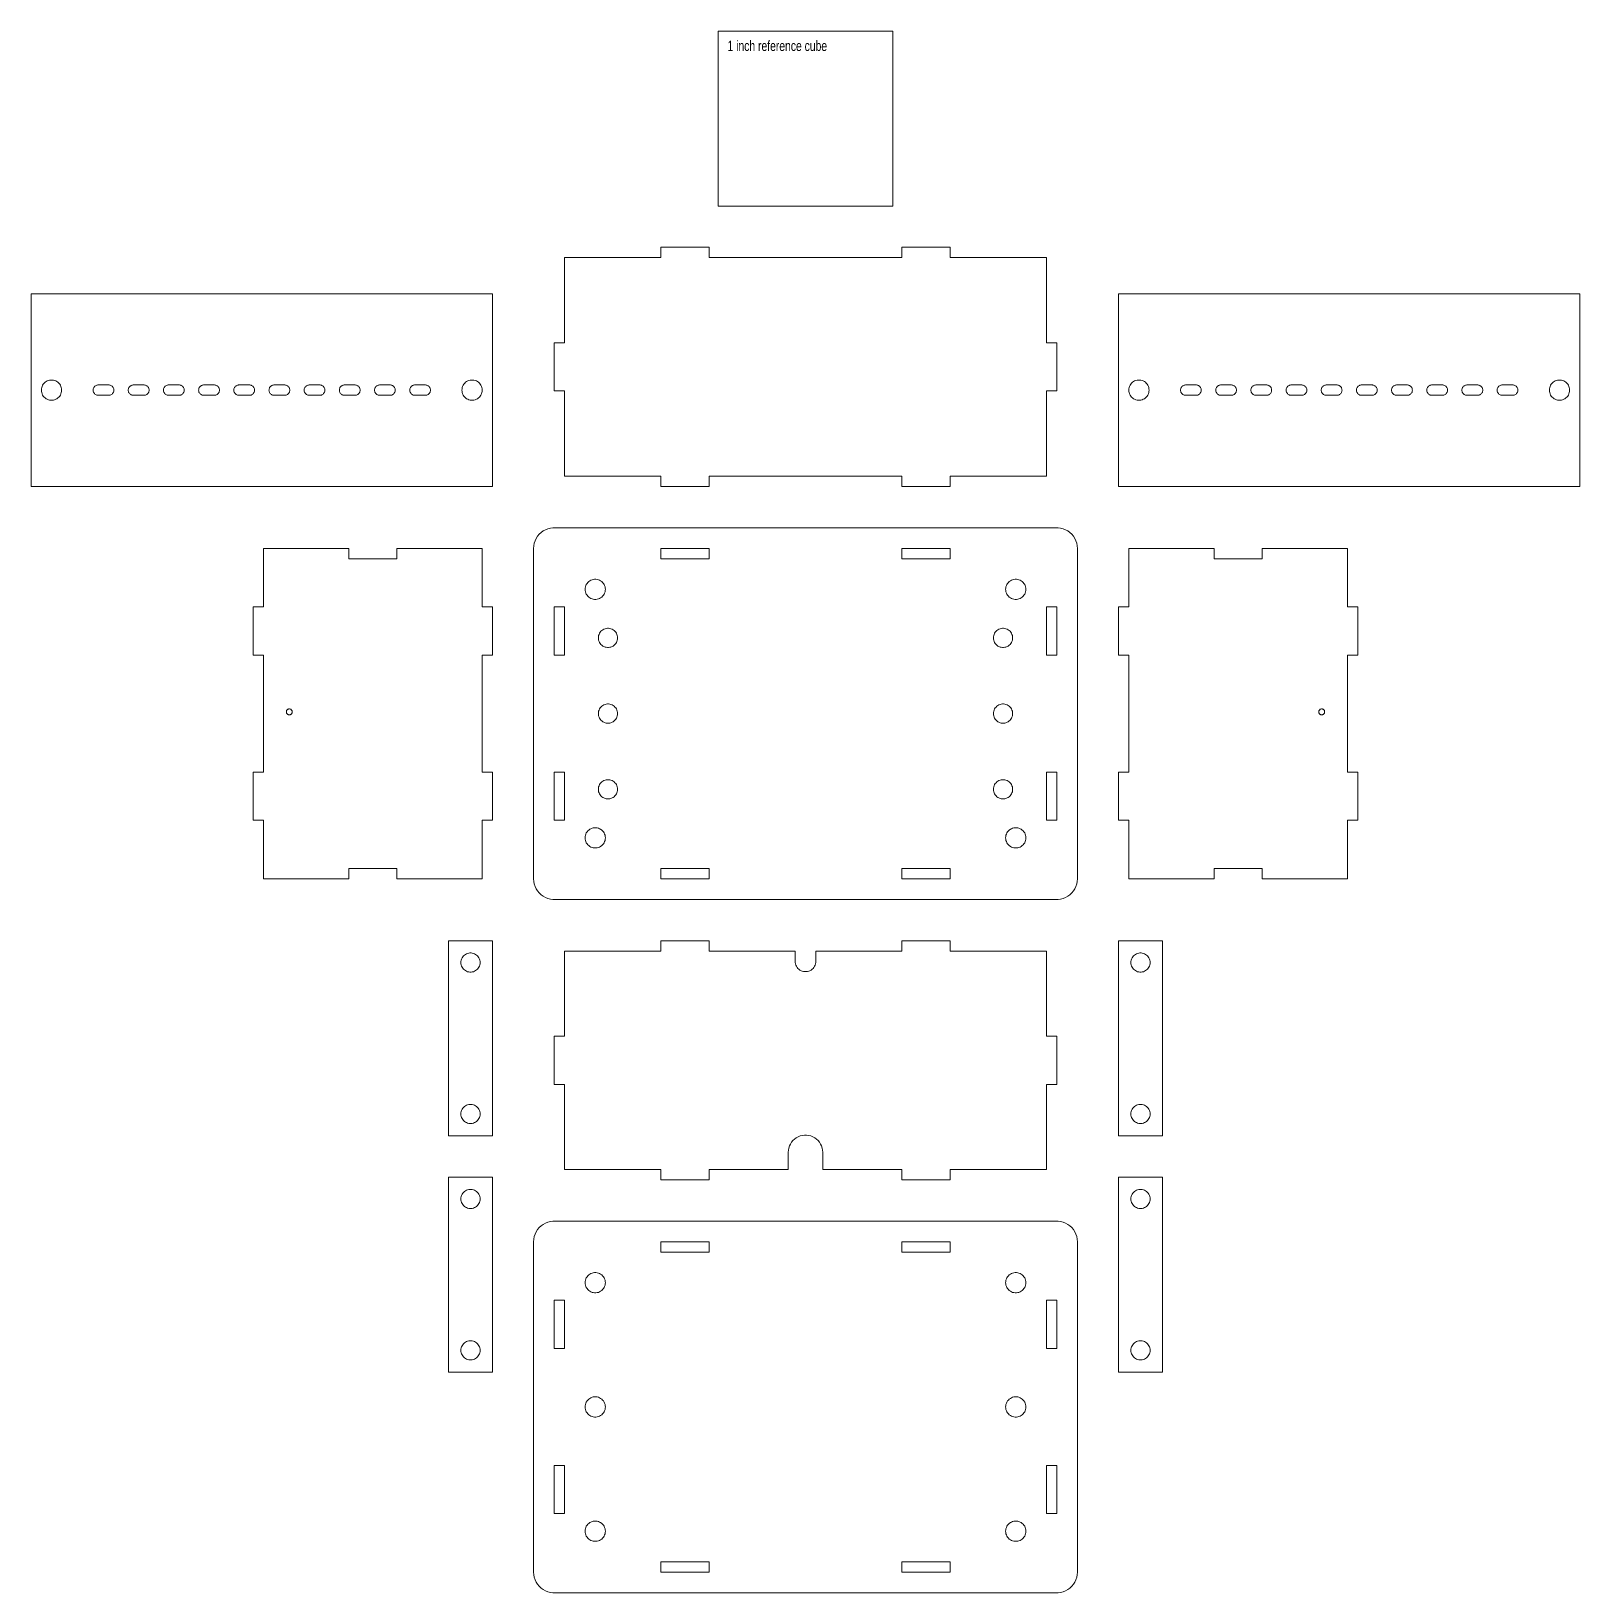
# Model space of a CAD drawing. Header units: millimetres. Extents: x -112 to 112, y -128 to 99.
import ezdxf

# ---------------------------------------------------------------- set-up
doc = ezdxf.new("R2010")
doc.units = ezdxf.units.MM
doc.layers.get('0').update_dxf_attribs({"linetype": 'CONTINUOUS', "lineweight": 0})
doc.styles.get("Standard").update_dxf_attribs({"font": 'txt', "width": 0.75})

msp = doc.modelspace()

# ---------------------------------------------------------------- texts
at = {"insert": (-11.331, 97.776), "char_height": 1.5, "width": 100, "attachment_point": 1}
msp.add_mtext('1\\~inch\\~reference\\~cube', dxfattribs=at)

# ---------------------------------------------------------------- linework, layer by layer
for p, q in [((-12.7, 73.75), (-12.7, 99.15)), ((-12.7, 99.15), (12.7, 99.15)), ((12.7, 99.15), (12.7, 73.75)), ((12.7, 73.75), (-12.7, 73.75)), ((-35, 53.875), (-35, 66.25)), ((-35, 66.25), (-21, 66.25)), ((-21, 66.25), (-21, 67.75)), ((-21, 67.75), (-14, 67.75)), ((-14, 67.75), (-14, 66.25)), ((-14, 66.25), (14, 66.25)), ((14, 66.25), (14, 67.75)), ((14, 67.75), (21, 67.75)), ((21, 67.75), (21, 66.25)), ((21, 66.25), (35, 66.25)), ((35, 66.25), (35, 53.875)), ((-112.5, 33), (-112.5, 61)), ((-112.5, 61), (-45.5, 61)), ((-45.5, 61), (-45.5, 33)), ((45.5, 33), (45.5, 61)), ((45.5, 61), (112.5, 61)), ((112.5, 61), (112.5, 33)), ((-36.5, 46.875), (-36.5, 53.875)), ((-36.5, 53.875), (-35, 53.875)), ((35, 53.875), (36.5, 53.875)), ((36.5, 53.875), (36.5, 46.875)), ((-110.925, 47.542), (-110.846, 47.71)), ((-110.846, 47.71), (-110.747, 47.866)), ((-110.747, 47.866), (-110.629, 48.008)), ((-110.629, 48.008), (-110.494, 48.135)), ((-110.494, 48.135), (-110.344, 48.244)), ((-110.344, 48.244), (-110.182, 48.333)), ((-110.182, 48.333), (-110.01, 48.401)), ((-110.01, 48.401), (-109.831, 48.447)), ((-109.831, 48.447), (-109.648, 48.47)), ((-109.648, 48.47), (-109.462, 48.47)), ((-109.462, 48.47), (-109.279, 48.447)), ((-109.279, 48.447), (-109.1, 48.401)), ((-109.1, 48.401), (-108.928, 48.333)), ((-108.928, 48.333), (-108.766, 48.244)), ((-108.766, 48.244), (-108.616, 48.135)), ((-108.616, 48.135), (-108.481, 48.008)), ((-108.481, 48.008), (-108.363, 47.866)), ((-108.363, 47.866), (-108.264, 47.71)), ((-108.264, 47.71), (-108.185, 47.542)), ((-103.162, 47.633), (-103.079, 47.679)), ((-103.079, 47.679), (-102.992, 47.713)), ((-102.992, 47.713), (-102.901, 47.737)), ((-102.901, 47.737), (-102.807, 47.749)), ((-102.807, 47.749), (-102.76, 47.75)), ((-102.76, 47.75), (-101.24, 47.75)), ((-101.24, 47.75), (-101.193, 47.749)), ((-101.193, 47.749), (-101.099, 47.737)), ((-101.099, 47.737), (-101.008, 47.713)), ((-101.008, 47.713), (-100.921, 47.679)), ((-100.921, 47.679), (-100.838, 47.633)), ((-98.051, 47.633), (-97.968, 47.679)), ((-97.968, 47.679), (-97.881, 47.713)), ((-97.881, 47.713), (-97.789, 47.737)), ((-97.789, 47.737), (-97.696, 47.749)), ((-97.696, 47.749), (-97.649, 47.75)), ((-97.649, 47.75), (-96.129, 47.75)), ((-96.129, 47.75), (-96.082, 47.749)), ((-96.082, 47.749), (-95.988, 47.737)), ((-95.988, 47.737), (-95.897, 47.713)), ((-95.897, 47.713), (-95.81, 47.679)), ((-95.81, 47.679), (-95.727, 47.633)), ((-92.94, 47.633), (-92.857, 47.679)), ((-92.857, 47.679), (-92.77, 47.713)), ((-92.77, 47.713), (-92.678, 47.737)), ((-92.678, 47.737), (-92.585, 47.749)), ((-92.585, 47.749), (-92.538, 47.749)), ((-92.538, 47.749), (-91.018, 47.75)), ((-91.018, 47.75), (-90.971, 47.749)), ((-90.971, 47.749), (-90.877, 47.737)), ((-90.877, 47.737), (-90.786, 47.713)), ((-90.786, 47.713), (-90.698, 47.679)), ((-90.698, 47.679), (-90.616, 47.633)), ((-87.829, 47.633), (-87.746, 47.679)), ((-87.746, 47.679), (-87.658, 47.713)), ((-87.658, 47.713), (-87.567, 47.737)), ((-87.567, 47.737), (-87.474, 47.749)), ((-87.474, 47.749), (-87.427, 47.75)), ((-87.427, 47.75), (-85.907, 47.75)), ((-85.907, 47.75), (-85.86, 47.749)), ((-85.86, 47.749), (-85.766, 47.737)), ((-85.766, 47.737), (-85.675, 47.713)), ((-85.675, 47.713), (-85.587, 47.679)), ((-85.587, 47.679), (-85.505, 47.633)), ((-82.717, 47.633), (-82.635, 47.679)), ((-82.635, 47.679), (-82.547, 47.713)), ((-82.547, 47.713), (-82.456, 47.737)), ((-82.456, 47.737), (-82.363, 47.749)), ((-82.363, 47.749), (-82.316, 47.75)), ((-82.316, 47.75), (-80.796, 47.75)), ((-80.796, 47.75), (-80.748, 47.749)), ((-80.748, 47.749), (-80.655, 47.737)), ((-80.655, 47.737), (-80.564, 47.713)), ((-80.564, 47.713), (-80.476, 47.679)), ((-80.476, 47.679), (-80.394, 47.633)), ((-77.606, 47.633), (-77.524, 47.679)), ((-77.524, 47.679), (-77.436, 47.713)), ((-77.436, 47.713), (-77.345, 47.737)), ((-77.345, 47.737), (-77.252, 47.749)), ((-77.252, 47.749), (-77.204, 47.75)), ((-77.204, 47.75), (-75.684, 47.75)), ((-75.684, 47.75), (-75.637, 47.749)), ((-75.637, 47.749), (-75.544, 47.737)), ((-75.544, 47.737), (-75.453, 47.713)), ((-75.453, 47.713), (-75.365, 47.679)), ((-75.365, 47.679), (-75.283, 47.633)), ((-72.495, 47.633), (-72.413, 47.679)), ((-72.413, 47.679), (-72.325, 47.713)), ((-72.325, 47.713), (-72.234, 47.737)), ((-72.234, 47.737), (-72.14, 47.749)), ((-72.14, 47.749), (-72.093, 47.75)), ((-72.093, 47.75), (-70.573, 47.75)), ((-70.573, 47.75), (-70.526, 47.749)), ((-70.526, 47.749), (-70.433, 47.737)), ((-70.433, 47.737), (-70.342, 47.713)), ((-70.342, 47.713), (-70.254, 47.679)), ((-70.254, 47.679), (-70.171, 47.633)), ((-67.384, 47.633), (-67.302, 47.679)), ((-67.302, 47.679), (-67.214, 47.713)), ((-67.214, 47.713), (-67.123, 47.737)), ((-67.123, 47.737), (-67.029, 47.749)), ((-67.029, 47.749), (-66.982, 47.75)), ((-66.982, 47.75), (-65.462, 47.75)), ((-65.462, 47.75), (-65.415, 47.749)), ((-65.415, 47.749), (-65.322, 47.737)), ((-65.322, 47.737), (-65.23, 47.713)), ((-65.23, 47.713), (-65.143, 47.679)), ((-65.143, 47.679), (-65.06, 47.633)), ((-62.273, 47.633), (-62.19, 47.679)), ((-62.19, 47.679), (-62.103, 47.713)), ((-62.103, 47.713), (-62.012, 47.737)), ((-62.012, 47.737), (-61.918, 47.749)), ((-61.918, 47.749), (-61.871, 47.75)), ((-61.871, 47.75), (-60.351, 47.75)), ((-60.351, 47.75), (-60.304, 47.749)), ((-60.304, 47.749), (-60.211, 47.737)), ((-60.211, 47.737), (-60.119, 47.713)), ((-60.119, 47.713), (-60.032, 47.679)), ((-60.032, 47.679), (-59.949, 47.633)), ((-57.162, 47.633), (-57.079, 47.679)), ((-57.079, 47.679), (-56.992, 47.713)), ((-56.992, 47.713), (-56.901, 47.737)), ((-56.901, 47.737), (-56.807, 47.749)), ((-56.807, 47.749), (-56.76, 47.75)), ((-56.76, 47.75), (-55.24, 47.75)), ((-55.24, 47.75), (-55.193, 47.749)), ((-55.193, 47.749), (-55.099, 47.737)), ((-55.099, 47.737), (-55.008, 47.713)), ((-55.008, 47.713), (-54.921, 47.679)), ((-54.921, 47.679), (-54.838, 47.633)), ((-49.815, 47.542), (-49.736, 47.71)), ((-49.736, 47.71), (-49.637, 47.866)), ((-49.637, 47.866), (-49.519, 48.008)), ((-49.519, 48.008), (-49.384, 48.135)), ((-49.384, 48.135), (-49.234, 48.244)), ((-49.234, 48.244), (-49.072, 48.333)), ((-49.072, 48.333), (-48.9, 48.401)), ((-48.9, 48.401), (-48.721, 48.447)), ((-48.721, 48.447), (-48.538, 48.47)), ((-48.538, 48.47), (-48.352, 48.47)), ((-48.352, 48.47), (-48.169, 48.447)), ((-48.169, 48.447), (-47.99, 48.401)), ((-47.99, 48.401), (-47.818, 48.333)), ((-47.818, 48.333), (-47.656, 48.244)), ((-47.656, 48.244), (-47.506, 48.135)), ((-47.506, 48.135), (-47.371, 48.008)), ((-47.371, 48.008), (-47.253, 47.866)), ((-47.253, 47.866), (-47.154, 47.71)), ((-47.154, 47.71), (-47.075, 47.542)), ((47.075, 47.542), (47.154, 47.71)), ((47.154, 47.71), (47.253, 47.866)), ((47.253, 47.866), (47.371, 48.008)), ((47.371, 48.008), (47.506, 48.135)), ((47.506, 48.135), (47.656, 48.244)), ((47.656, 48.244), (47.818, 48.333)), ((47.818, 48.333), (47.99, 48.401)), ((47.99, 48.401), (48.169, 48.447)), ((48.169, 48.447), (48.352, 48.47)), ((48.352, 48.47), (48.538, 48.47)), ((48.538, 48.47), (48.721, 48.447)), ((48.721, 48.447), (48.9, 48.401)), ((48.9, 48.401), (49.072, 48.333)), ((49.072, 48.333), (49.234, 48.244)), ((49.234, 48.244), (49.384, 48.135)), ((49.384, 48.135), (49.519, 48.008)), ((49.519, 48.008), (49.637, 47.866)), ((49.637, 47.866), (49.736, 47.71)), ((49.736, 47.71), (49.815, 47.542)), ((54.838, 47.633), (54.921, 47.679)), ((54.921, 47.679), (55.008, 47.713)), ((55.008, 47.713), (55.099, 47.737)), ((55.099, 47.737), (55.193, 47.749)), ((55.193, 47.749), (55.24, 47.75)), ((55.24, 47.75), (56.76, 47.75)), ((56.76, 47.75), (56.807, 47.749)), ((56.807, 47.749), (56.901, 47.737)), ((56.901, 47.737), (56.992, 47.713)), ((56.992, 47.713), (57.079, 47.679)), ((57.079, 47.679), (57.162, 47.633)), ((59.949, 47.633), (60.032, 47.679)), ((60.032, 47.679), (60.119, 47.713)), ((60.119, 47.713), (60.211, 47.737)), ((60.211, 47.737), (60.304, 47.749)), ((60.304, 47.749), (60.351, 47.75)), ((60.351, 47.75), (61.871, 47.75)), ((61.871, 47.75), (61.918, 47.749)), ((61.918, 47.749), (62.012, 47.737)), ((62.012, 47.737), (62.103, 47.713)), ((62.103, 47.713), (62.19, 47.679)), ((62.19, 47.679), (62.273, 47.633)), ((65.06, 47.633), (65.143, 47.679)), ((65.143, 47.679), (65.23, 47.713)), ((65.23, 47.713), (65.322, 47.737)), ((65.322, 47.737), (65.415, 47.749)), ((65.415, 47.749), (65.462, 47.749)), ((65.462, 47.749), (66.982, 47.75)), ((66.982, 47.75), (67.029, 47.749)), ((67.029, 47.749), (67.123, 47.737)), ((67.123, 47.737), (67.214, 47.713)), ((67.214, 47.713), (67.302, 47.679)), ((67.302, 47.679), (67.384, 47.633)), ((70.171, 47.633), (70.254, 47.679)), ((70.254, 47.679), (70.342, 47.713)), ((70.342, 47.713), (70.433, 47.737)), ((70.433, 47.737), (70.526, 47.749)), ((70.526, 47.749), (70.573, 47.75)), ((70.573, 47.75), (72.093, 47.75)), ((72.093, 47.75), (72.14, 47.749)), ((72.14, 47.749), (72.234, 47.737)), ((72.234, 47.737), (72.325, 47.713)), ((72.325, 47.713), (72.413, 47.679)), ((72.413, 47.679), (72.495, 47.633)), ((75.283, 47.633), (75.365, 47.679)), ((75.365, 47.679), (75.453, 47.713)), ((75.453, 47.713), (75.544, 47.737)), ((75.544, 47.737), (75.637, 47.749)), ((75.637, 47.749), (75.684, 47.75)), ((75.684, 47.75), (77.204, 47.75)), ((77.204, 47.75), (77.252, 47.749)), ((77.252, 47.749), (77.345, 47.737)), ((77.345, 47.737), (77.436, 47.713)), ((77.436, 47.713), (77.524, 47.679)), ((77.524, 47.679), (77.606, 47.633)), ((80.394, 47.633), (80.476, 47.679)), ((80.476, 47.679), (80.564, 47.713)), ((80.564, 47.713), (80.655, 47.737)), ((80.655, 47.737), (80.748, 47.749)), ((80.748, 47.749), (80.796, 47.75)), ((80.796, 47.75), (82.316, 47.75)), ((82.316, 47.75), (82.363, 47.749)), ((82.363, 47.749), (82.456, 47.737)), ((82.456, 47.737), (82.547, 47.713)), ((82.547, 47.713), (82.635, 47.679)), ((82.635, 47.679), (82.717, 47.633)), ((85.505, 47.633), (85.587, 47.679)), ((85.587, 47.679), (85.675, 47.713)), ((85.675, 47.713), (85.766, 47.737)), ((85.766, 47.737), (85.86, 47.749)), ((85.86, 47.749), (85.907, 47.75)), ((85.907, 47.75), (87.427, 47.75)), ((87.427, 47.75), (87.474, 47.749)), ((87.474, 47.749), (87.567, 47.737)), ((87.567, 47.737), (87.658, 47.713)), ((87.658, 47.713), (87.746, 47.679)), ((87.746, 47.679), (87.829, 47.633)), ((90.616, 47.633), (90.698, 47.679)), ((90.698, 47.679), (90.786, 47.713)), ((90.786, 47.713), (90.877, 47.737)), ((90.877, 47.737), (90.971, 47.749)), ((90.971, 47.749), (91.018, 47.75)), ((91.018, 47.75), (92.538, 47.75)), ((92.538, 47.75), (92.585, 47.749)), ((92.585, 47.749), (92.678, 47.737)), ((92.678, 47.737), (92.77, 47.713)), ((92.77, 47.713), (92.857, 47.679)), ((92.857, 47.679), (92.94, 47.633)), ((95.727, 47.633), (95.81, 47.679)), ((95.81, 47.679), (95.897, 47.713)), ((95.897, 47.713), (95.988, 47.737)), ((95.988, 47.737), (96.082, 47.749)), ((96.082, 47.749), (96.129, 47.75)), ((96.129, 47.75), (97.649, 47.75)), ((97.649, 47.75), (97.696, 47.749)), ((97.696, 47.749), (97.789, 47.737)), ((97.789, 47.737), (97.881, 47.713)), ((97.881, 47.713), (97.968, 47.679)), ((97.968, 47.679), (98.051, 47.633)), ((100.838, 47.633), (100.921, 47.679)), ((100.921, 47.679), (101.008, 47.713)), ((101.008, 47.713), (101.099, 47.737)), ((101.099, 47.737), (101.193, 47.749)), ((101.193, 47.749), (101.24, 47.75)), ((101.24, 47.75), (102.76, 47.75)), ((102.76, 47.75), (102.807, 47.749)), ((102.807, 47.749), (102.901, 47.737)), ((102.901, 47.737), (102.992, 47.713)), ((102.992, 47.713), (103.079, 47.679)), ((103.079, 47.679), (103.162, 47.633)), ((108.185, 47.542), (108.264, 47.71)), ((108.264, 47.71), (108.363, 47.866)), ((108.363, 47.866), (108.481, 48.008)), ((108.481, 48.008), (108.616, 48.135)), ((108.616, 48.135), (108.766, 48.244)), ((108.766, 48.244), (108.928, 48.333)), ((108.928, 48.333), (109.1, 48.401)), ((109.1, 48.401), (109.279, 48.447)), ((109.279, 48.447), (109.462, 48.47)), ((109.462, 48.47), (109.648, 48.47)), ((109.648, 48.47), (109.831, 48.447)), ((109.831, 48.447), (110.01, 48.401)), ((110.01, 48.401), (110.182, 48.333)), ((110.182, 48.333), (110.344, 48.244)), ((110.344, 48.244), (110.494, 48.135)), ((110.494, 48.135), (110.629, 48.008)), ((110.629, 48.008), (110.747, 47.866)), ((110.747, 47.866), (110.846, 47.71)), ((110.846, 47.71), (110.925, 47.542)), ((-111.028, 47), (-111.017, 47.185)), ((-111.017, 46.815), (-111.028, 47)), ((-111.017, 47.185), (-110.982, 47.366)), ((-110.982, 46.634), (-111.017, 46.815)), ((-110.982, 47.366), (-110.925, 47.542)), ((-110.925, 46.458), (-110.982, 46.634)), ((-110.846, 46.29), (-110.925, 46.458)), ((-110.747, 46.134), (-110.846, 46.29)), ((-110.629, 45.992), (-110.747, 46.134)), ((-110.494, 45.865), (-110.629, 45.992)), ((-110.344, 45.756), (-110.494, 45.865)), ((-110.182, 45.667), (-110.344, 45.756)), ((-110.01, 45.599), (-110.182, 45.667)), ((-109.831, 45.553), (-110.01, 45.599)), ((-109.648, 45.53), (-109.831, 45.553)), ((-109.462, 45.53), (-109.648, 45.53)), ((-109.279, 45.553), (-109.462, 45.53)), ((-109.1, 45.599), (-109.279, 45.553)), ((-108.928, 45.667), (-109.1, 45.599)), ((-108.766, 45.756), (-108.928, 45.667)), ((-108.616, 45.865), (-108.766, 45.756)), ((-108.481, 45.992), (-108.616, 45.865)), ((-108.363, 46.134), (-108.481, 45.992)), ((-108.264, 46.29), (-108.363, 46.134)), ((-108.185, 46.458), (-108.264, 46.29)), ((-108.185, 47.542), (-108.128, 47.366)), ((-108.128, 46.634), (-108.185, 46.458)), ((-108.128, 47.366), (-108.093, 47.185)), ((-108.093, 46.815), (-108.128, 46.634)), ((-108.093, 47.185), (-108.082, 47)), ((-108.082, 47), (-108.093, 46.815)), ((-103.51, 47), (-103.504, 47.094)), ((-103.504, 46.906), (-103.51, 47)), ((-103.504, 47.094), (-103.486, 47.187)), ((-103.486, 46.813), (-103.504, 46.906)), ((-103.486, 47.187), (-103.457, 47.276)), ((-103.457, 46.724), (-103.486, 46.813)), ((-103.457, 47.276), (-103.417, 47.361)), ((-103.417, 46.639), (-103.457, 46.724)), ((-103.417, 47.361), (-103.367, 47.441)), ((-103.367, 46.559), (-103.417, 46.639)), ((-103.367, 47.441), (-103.307, 47.513)), ((-103.307, 46.487), (-103.367, 46.559)), ((-103.307, 47.513), (-103.238, 47.578)), ((-103.238, 46.422), (-103.307, 46.487)), ((-103.238, 47.578), (-103.162, 47.633)), ((-103.162, 46.367), (-103.238, 46.422)), ((-103.079, 46.321), (-103.162, 46.367)), ((-102.992, 46.287), (-103.079, 46.321)), ((-102.901, 46.263), (-102.992, 46.287)), ((-102.807, 46.251), (-102.901, 46.263)), ((-102.76, 46.251), (-102.807, 46.251)), ((-101.24, 46.25), (-102.76, 46.251)), ((-101.193, 46.251), (-101.24, 46.25)), ((-101.099, 46.263), (-101.193, 46.251)), ((-101.008, 46.287), (-101.099, 46.263)), ((-100.921, 46.321), (-101.008, 46.287)), ((-100.838, 46.367), (-100.921, 46.321)), ((-100.838, 47.633), (-100.762, 47.578)), ((-100.762, 46.422), (-100.838, 46.367)), ((-100.762, 47.578), (-100.693, 47.513)), ((-100.693, 46.487), (-100.762, 46.422)), ((-100.693, 47.513), (-100.633, 47.441)), ((-100.633, 46.559), (-100.693, 46.487)), ((-100.633, 47.441), (-100.583, 47.361)), ((-100.583, 46.639), (-100.633, 46.559)), ((-100.583, 47.361), (-100.543, 47.276)), ((-100.543, 46.724), (-100.583, 46.639)), ((-100.543, 47.276), (-100.514, 47.187)), ((-100.514, 46.813), (-100.543, 46.724)), ((-100.514, 47.187), (-100.496, 47.094)), ((-100.496, 46.906), (-100.514, 46.813)), ((-100.496, 47.094), (-100.49, 47)), ((-100.49, 47), (-100.496, 46.906)), ((-98.399, 47), (-98.393, 47.094)), ((-98.393, 46.906), (-98.399, 47)), ((-98.393, 47.094), (-98.375, 47.187)), ((-98.375, 46.813), (-98.393, 46.906)), ((-98.375, 47.187), (-98.346, 47.276)), ((-98.346, 46.724), (-98.375, 46.813)), ((-98.346, 47.276), (-98.306, 47.361)), ((-98.306, 46.639), (-98.346, 46.724)), ((-98.306, 47.361), (-98.256, 47.441)), ((-98.256, 46.559), (-98.306, 46.639)), ((-98.256, 47.441), (-98.196, 47.513)), ((-98.196, 46.487), (-98.256, 46.559)), ((-98.196, 47.513), (-98.127, 47.578)), ((-98.127, 46.422), (-98.196, 46.487)), ((-98.127, 47.578), (-98.051, 47.633)), ((-98.051, 46.367), (-98.127, 46.422)), ((-97.968, 46.321), (-98.051, 46.367)), ((-97.881, 46.287), (-97.968, 46.321)), ((-97.789, 46.263), (-97.881, 46.287)), ((-97.696, 46.251), (-97.789, 46.263)), ((-97.649, 46.251), (-97.696, 46.251)), ((-96.129, 46.25), (-97.649, 46.251)), ((-96.082, 46.251), (-96.129, 46.25)), ((-95.988, 46.263), (-96.082, 46.251)), ((-95.897, 46.287), (-95.988, 46.263)), ((-95.81, 46.321), (-95.897, 46.287)), ((-95.727, 46.367), (-95.81, 46.321)), ((-95.727, 47.633), (-95.651, 47.578)), ((-95.651, 46.422), (-95.727, 46.367)), ((-95.651, 47.578), (-95.582, 47.513)), ((-95.582, 46.487), (-95.651, 46.422)), ((-95.582, 47.513), (-95.522, 47.441)), ((-95.522, 46.559), (-95.582, 46.487)), ((-95.522, 47.441), (-95.472, 47.361)), ((-95.472, 46.639), (-95.522, 46.559)), ((-95.472, 47.361), (-95.432, 47.276)), ((-95.432, 46.724), (-95.472, 46.639)), ((-95.432, 47.276), (-95.402, 47.187)), ((-95.402, 46.813), (-95.432, 46.724)), ((-95.402, 47.187), (-95.385, 47.094)), ((-95.385, 46.906), (-95.402, 46.813)), ((-95.385, 47.094), (-95.379, 47)), ((-95.379, 47), (-95.385, 46.906)), ((-93.288, 47), (-93.282, 47.094)), ((-93.282, 46.906), (-93.288, 47)), ((-93.282, 47.094), (-93.264, 47.187)), ((-93.264, 46.813), (-93.282, 46.906)), ((-93.264, 47.187), (-93.235, 47.276)), ((-93.235, 46.724), (-93.264, 46.813)), ((-93.235, 47.276), (-93.195, 47.361)), ((-93.195, 46.639), (-93.235, 46.724)), ((-93.195, 47.361), (-93.145, 47.441)), ((-93.145, 46.559), (-93.195, 46.639)), ((-93.145, 47.441), (-93.085, 47.513)), ((-93.085, 46.487), (-93.145, 46.559)), ((-93.085, 47.513), (-93.016, 47.578)), ((-93.016, 46.422), (-93.085, 46.487)), ((-93.016, 47.578), (-92.94, 47.633)), ((-92.94, 46.367), (-93.016, 46.422)), ((-92.857, 46.321), (-92.94, 46.367)), ((-92.77, 46.287), (-92.857, 46.321)), ((-92.678, 46.263), (-92.77, 46.287)), ((-92.585, 46.251), (-92.678, 46.263)), ((-92.538, 46.25), (-92.585, 46.251)), ((-91.018, 46.25), (-92.538, 46.25)), ((-90.971, 46.251), (-91.018, 46.25)), ((-90.877, 46.263), (-90.971, 46.251)), ((-90.786, 46.287), (-90.877, 46.263)), ((-90.698, 46.321), (-90.786, 46.287)), ((-90.616, 46.367), (-90.698, 46.321)), ((-90.616, 47.633), (-90.54, 47.578)), ((-90.54, 46.422), (-90.616, 46.367)), ((-90.54, 47.578), (-90.471, 47.513)), ((-90.471, 46.487), (-90.54, 46.422)), ((-90.471, 47.513), (-90.411, 47.441)), ((-90.411, 46.559), (-90.471, 46.487)), ((-90.411, 47.441), (-90.361, 47.361)), ((-90.361, 46.639), (-90.411, 46.559)), ((-90.361, 47.361), (-90.32, 47.276)), ((-90.32, 46.724), (-90.361, 46.639)), ((-90.32, 47.276), (-90.291, 47.187)), ((-90.291, 46.813), (-90.32, 46.724)), ((-90.291, 47.187), (-90.274, 47.094)), ((-90.274, 46.906), (-90.291, 46.813)), ((-90.274, 47.094), (-90.268, 47)), ((-90.268, 47), (-90.274, 46.906)), ((-88.177, 47), (-88.171, 47.094)), ((-88.171, 46.906), (-88.177, 47)), ((-88.171, 47.094), (-88.153, 47.187)), ((-88.153, 46.813), (-88.171, 46.906)), ((-88.153, 47.187), (-88.124, 47.276)), ((-88.124, 46.724), (-88.153, 46.813)), ((-88.124, 47.276), (-88.084, 47.361)), ((-88.084, 46.639), (-88.124, 46.724)), ((-88.084, 47.361), (-88.033, 47.441)), ((-88.033, 46.559), (-88.084, 46.639)), ((-88.033, 47.441), (-87.973, 47.513)), ((-87.973, 46.487), (-88.033, 46.559)), ((-87.973, 47.513), (-87.905, 47.578)), ((-87.905, 46.422), (-87.973, 46.487)), ((-87.905, 47.578), (-87.829, 47.633)), ((-87.829, 46.367), (-87.905, 46.422)), ((-87.746, 46.321), (-87.829, 46.367)), ((-87.658, 46.287), (-87.746, 46.321)), ((-87.567, 46.263), (-87.658, 46.287)), ((-87.474, 46.251), (-87.567, 46.263)), ((-87.427, 46.251), (-87.474, 46.251)), ((-85.907, 46.25), (-87.427, 46.251)), ((-85.86, 46.251), (-85.907, 46.25)), ((-85.766, 46.263), (-85.86, 46.251)), ((-85.675, 46.287), (-85.766, 46.263)), ((-85.587, 46.321), (-85.675, 46.287)), ((-85.505, 46.367), (-85.587, 46.321)), ((-85.505, 47.633), (-85.429, 47.578)), ((-85.429, 46.422), (-85.505, 46.367)), ((-85.429, 47.578), (-85.36, 47.513)), ((-85.36, 46.487), (-85.429, 46.422)), ((-85.36, 47.513), (-85.3, 47.441)), ((-85.3, 46.559), (-85.36, 46.487)), ((-85.3, 47.441), (-85.249, 47.361)), ((-85.249, 46.639), (-85.3, 46.559)), ((-85.249, 47.361), (-85.209, 47.276)), ((-85.209, 46.724), (-85.249, 46.639)), ((-85.209, 47.276), (-85.18, 47.187)), ((-85.18, 46.813), (-85.209, 46.724)), ((-85.18, 47.187), (-85.163, 47.094)), ((-85.163, 46.906), (-85.18, 46.813)), ((-85.163, 47.094), (-85.157, 47)), ((-85.157, 47), (-85.163, 46.906)), ((-83.066, 47), (-83.06, 47.094)), ((-83.06, 46.906), (-83.066, 47)), ((-83.06, 47.094), (-83.042, 47.187)), ((-83.042, 46.813), (-83.06, 46.906)), ((-83.042, 47.187), (-83.013, 47.276)), ((-83.013, 46.724), (-83.042, 46.813)), ((-83.013, 47.276), (-82.973, 47.361)), ((-82.973, 46.639), (-83.013, 46.724)), ((-82.973, 47.361), (-82.922, 47.441)), ((-82.922, 46.559), (-82.973, 46.639)), ((-82.922, 47.441), (-82.862, 47.513)), ((-82.862, 46.487), (-82.922, 46.559)), ((-82.862, 47.513), (-82.794, 47.578)), ((-82.794, 46.422), (-82.862, 46.487)), ((-82.794, 47.578), (-82.717, 47.633)), ((-82.717, 46.367), (-82.794, 46.422)), ((-82.635, 46.321), (-82.717, 46.367)), ((-82.547, 46.287), (-82.635, 46.321)), ((-82.456, 46.263), (-82.547, 46.287)), ((-82.363, 46.251), (-82.456, 46.263)), ((-82.316, 46.25), (-82.363, 46.251)), ((-80.796, 46.25), (-82.316, 46.25)), ((-80.748, 46.251), (-80.796, 46.25)), ((-80.655, 46.263), (-80.748, 46.251)), ((-80.564, 46.287), (-80.655, 46.263)), ((-80.476, 46.321), (-80.564, 46.287)), ((-80.394, 46.367), (-80.476, 46.321)), ((-80.394, 47.633), (-80.317, 47.578)), ((-80.317, 46.422), (-80.394, 46.367)), ((-80.317, 47.578), (-80.249, 47.513)), ((-80.249, 46.487), (-80.317, 46.422)), ((-80.249, 47.513), (-80.189, 47.441)), ((-80.189, 46.559), (-80.249, 46.487)), ((-80.189, 47.441), (-80.138, 47.361)), ((-80.138, 46.639), (-80.189, 46.559)), ((-80.138, 47.361), (-80.098, 47.276)), ((-80.098, 46.724), (-80.138, 46.639)), ((-80.098, 47.276), (-80.069, 47.187)), ((-80.069, 46.813), (-80.098, 46.724)), ((-80.069, 47.187), (-80.051, 47.094)), ((-80.051, 46.906), (-80.069, 46.813)), ((-80.051, 47.094), (-80.046, 47)), ((-80.046, 47), (-80.051, 46.906)), ((-77.954, 47), (-77.949, 47.094)), ((-77.949, 46.906), (-77.954, 47)), ((-77.949, 47.094), (-77.931, 47.187)), ((-77.931, 46.813), (-77.949, 46.906)), ((-77.931, 47.187), (-77.902, 47.276)), ((-77.902, 46.724), (-77.931, 46.813)), ((-77.902, 47.276), (-77.862, 47.361)), ((-77.862, 46.639), (-77.902, 46.724)), ((-77.862, 47.361), (-77.811, 47.441)), ((-77.811, 46.559), (-77.862, 46.639)), ((-77.811, 47.441), (-77.751, 47.513)), ((-77.751, 46.487), (-77.811, 46.559)), ((-77.751, 47.513), (-77.683, 47.578)), ((-77.683, 46.422), (-77.751, 46.487)), ((-77.683, 47.578), (-77.606, 47.633)), ((-77.606, 46.367), (-77.683, 46.422)), ((-77.524, 46.321), (-77.606, 46.367)), ((-77.436, 46.287), (-77.524, 46.321)), ((-77.345, 46.263), (-77.436, 46.287)), ((-77.252, 46.251), (-77.345, 46.263)), ((-77.204, 46.25), (-77.252, 46.251)), ((-75.684, 46.25), (-77.204, 46.25)), ((-75.637, 46.251), (-75.684, 46.25)), ((-75.544, 46.263), (-75.637, 46.251)), ((-75.453, 46.287), (-75.544, 46.263)), ((-75.365, 46.321), (-75.453, 46.287)), ((-75.283, 46.367), (-75.365, 46.321)), ((-75.283, 47.633), (-75.206, 47.578)), ((-75.206, 46.422), (-75.283, 46.367)), ((-75.206, 47.578), (-75.138, 47.513)), ((-75.138, 46.487), (-75.206, 46.422)), ((-75.138, 47.513), (-75.078, 47.441)), ((-75.078, 46.559), (-75.138, 46.487)), ((-75.078, 47.441), (-75.027, 47.361)), ((-75.027, 46.639), (-75.078, 46.559)), ((-75.027, 47.361), (-74.987, 47.276)), ((-74.987, 46.724), (-75.027, 46.639)), ((-74.987, 47.276), (-74.958, 47.187)), ((-74.958, 46.813), (-74.987, 46.724)), ((-74.958, 47.187), (-74.94, 47.094)), ((-74.94, 46.906), (-74.958, 46.813)), ((-74.94, 47.094), (-74.934, 47)), ((-74.934, 47), (-74.94, 46.906)), ((-72.843, 47), (-72.837, 47.094)), ((-72.837, 46.906), (-72.843, 47)), ((-72.837, 47.094), (-72.82, 47.187)), ((-72.82, 46.813), (-72.837, 46.906)), ((-72.82, 47.187), (-72.791, 47.276)), ((-72.791, 46.724), (-72.82, 46.813)), ((-72.791, 47.276), (-72.751, 47.361)), ((-72.751, 46.639), (-72.791, 46.724)), ((-72.751, 47.361), (-72.7, 47.441)), ((-72.7, 46.559), (-72.751, 46.639)), ((-72.7, 47.441), (-72.64, 47.513)), ((-72.64, 46.487), (-72.7, 46.559)), ((-72.64, 47.513), (-72.571, 47.578)), ((-72.571, 46.422), (-72.64, 46.487)), ((-72.571, 47.578), (-72.495, 47.633)), ((-72.495, 46.367), (-72.571, 46.422)), ((-72.413, 46.321), (-72.495, 46.367)), ((-72.325, 46.287), (-72.413, 46.321)), ((-72.234, 46.263), (-72.325, 46.287)), ((-72.14, 46.251), (-72.234, 46.263)), ((-72.093, 46.25), (-72.14, 46.251)), ((-70.573, 46.25), (-72.093, 46.25)), ((-70.526, 46.251), (-70.573, 46.25)), ((-70.433, 46.263), (-70.526, 46.251)), ((-70.342, 46.287), (-70.433, 46.263)), ((-70.254, 46.321), (-70.342, 46.287)), ((-70.171, 46.367), (-70.254, 46.321)), ((-70.171, 47.633), (-70.095, 47.578)), ((-70.095, 46.422), (-70.171, 46.367)), ((-70.095, 47.578), (-70.027, 47.513)), ((-70.027, 46.487), (-70.095, 46.422)), ((-70.027, 47.513), (-69.967, 47.441)), ((-69.967, 46.559), (-70.027, 46.487)), ((-69.967, 47.441), (-69.916, 47.361)), ((-69.916, 46.639), (-69.967, 46.559)), ((-69.916, 47.361), (-69.876, 47.276)), ((-69.876, 46.724), (-69.916, 46.639)), ((-69.876, 47.276), (-69.847, 47.187)), ((-69.847, 46.813), (-69.876, 46.724)), ((-69.847, 47.187), (-69.829, 47.094)), ((-69.829, 46.906), (-69.847, 46.813)), ((-69.829, 47.094), (-69.823, 47)), ((-69.823, 47), (-69.829, 46.906)), ((-67.732, 47), (-67.726, 47.094)), ((-67.726, 46.906), (-67.732, 47)), ((-67.726, 47.094), (-67.709, 47.187)), ((-67.709, 46.813), (-67.726, 46.906)), ((-67.709, 47.187), (-67.68, 47.276)), ((-67.68, 46.724), (-67.709, 46.813)), ((-67.68, 47.276), (-67.639, 47.361)), ((-67.639, 46.639), (-67.68, 46.724)), ((-67.639, 47.361), (-67.589, 47.441)), ((-67.589, 46.559), (-67.639, 46.639)), ((-67.589, 47.441), (-67.529, 47.513)), ((-67.529, 46.487), (-67.589, 46.559)), ((-67.529, 47.513), (-67.46, 47.578)), ((-67.46, 46.422), (-67.529, 46.487)), ((-67.46, 47.578), (-67.384, 47.633)), ((-67.384, 46.367), (-67.46, 46.422)), ((-67.302, 46.321), (-67.384, 46.367)), ((-67.214, 46.287), (-67.302, 46.321)), ((-67.123, 46.263), (-67.214, 46.287)), ((-67.029, 46.251), (-67.123, 46.263)), ((-66.982, 46.251), (-67.029, 46.251)), ((-65.462, 46.25), (-66.982, 46.251)), ((-65.415, 46.251), (-65.462, 46.25)), ((-65.322, 46.263), (-65.415, 46.251)), ((-65.23, 46.287), (-65.322, 46.263)), ((-65.143, 46.321), (-65.23, 46.287)), ((-65.06, 46.367), (-65.143, 46.321)), ((-65.06, 47.633), (-64.984, 47.578)), ((-64.984, 46.422), (-65.06, 46.367)), ((-64.984, 47.578), (-64.915, 47.513)), ((-64.915, 46.487), (-64.984, 46.422)), ((-64.915, 47.513), (-64.855, 47.441)), ((-64.855, 46.559), (-64.915, 46.487)), ((-64.855, 47.441), (-64.805, 47.361)), ((-64.805, 46.639), (-64.855, 46.559)), ((-64.805, 47.361), (-64.765, 47.276)), ((-64.765, 46.724), (-64.805, 46.639)), ((-64.765, 47.276), (-64.736, 47.187)), ((-64.736, 46.813), (-64.765, 46.724)), ((-64.736, 47.187), (-64.718, 47.094)), ((-64.718, 46.906), (-64.736, 46.813)), ((-64.718, 47.094), (-64.712, 47)), ((-64.712, 47), (-64.718, 46.906)), ((-62.621, 47), (-62.615, 47.094)), ((-62.615, 46.906), (-62.621, 47)), ((-62.615, 47.094), (-62.598, 47.187)), ((-62.598, 46.813), (-62.615, 46.906)), ((-62.598, 47.187), (-62.568, 47.276)), ((-62.568, 46.724), (-62.598, 46.813)), ((-62.568, 47.276), (-62.528, 47.361)), ((-62.528, 46.639), (-62.568, 46.724)), ((-62.528, 47.361), (-62.478, 47.441)), ((-62.478, 46.559), (-62.528, 46.639)), ((-62.478, 47.441), (-62.418, 47.513)), ((-62.418, 46.487), (-62.478, 46.559)), ((-62.418, 47.513), (-62.349, 47.578)), ((-62.349, 46.422), (-62.418, 46.487)), ((-62.349, 47.578), (-62.273, 47.633)), ((-62.273, 46.367), (-62.349, 46.422)), ((-62.19, 46.321), (-62.273, 46.367)), ((-62.103, 46.287), (-62.19, 46.321)), ((-62.012, 46.263), (-62.103, 46.287)), ((-61.918, 46.251), (-62.012, 46.263)), ((-61.871, 46.251), (-61.918, 46.251)), ((-60.351, 46.25), (-61.871, 46.251)), ((-60.304, 46.251), (-60.351, 46.25)), ((-60.211, 46.263), (-60.304, 46.251)), ((-60.119, 46.287), (-60.211, 46.263)), ((-60.032, 46.321), (-60.119, 46.287)), ((-59.949, 46.367), (-60.032, 46.321)), ((-59.949, 47.633), (-59.873, 47.578)), ((-59.873, 46.422), (-59.949, 46.367)), ((-59.873, 47.578), (-59.804, 47.513)), ((-59.804, 46.487), (-59.873, 46.422)), ((-59.804, 47.513), (-59.744, 47.441)), ((-59.744, 46.559), (-59.804, 46.487)), ((-59.744, 47.441), (-59.694, 47.361)), ((-59.694, 46.639), (-59.744, 46.559)), ((-59.694, 47.361), (-59.654, 47.276)), ((-59.654, 46.724), (-59.694, 46.639)), ((-59.654, 47.276), (-59.625, 47.187)), ((-59.625, 46.813), (-59.654, 46.724)), ((-59.625, 47.187), (-59.607, 47.094)), ((-59.607, 46.906), (-59.625, 46.813)), ((-59.607, 47.094), (-59.601, 47)), ((-59.601, 47), (-59.607, 46.906)), ((-57.51, 47), (-57.504, 47.094)), ((-57.504, 46.906), (-57.51, 47)), ((-57.504, 47.094), (-57.486, 47.187)), ((-57.486, 46.813), (-57.504, 46.906)), ((-57.486, 47.187), (-57.457, 47.276)), ((-57.457, 46.724), (-57.486, 46.813)), ((-57.457, 47.276), (-57.417, 47.361)), ((-57.417, 46.639), (-57.457, 46.724)), ((-57.417, 47.361), (-57.367, 47.441)), ((-57.367, 46.559), (-57.417, 46.639)), ((-57.367, 47.441), (-57.307, 47.513)), ((-57.307, 46.487), (-57.367, 46.559)), ((-57.307, 47.513), (-57.238, 47.578)), ((-57.238, 46.422), (-57.307, 46.487)), ((-57.238, 47.578), (-57.162, 47.633)), ((-57.162, 46.367), (-57.238, 46.422)), ((-57.079, 46.321), (-57.162, 46.367)), ((-56.992, 46.287), (-57.079, 46.321)), ((-56.901, 46.263), (-56.992, 46.287)), ((-56.807, 46.251), (-56.901, 46.263)), ((-56.76, 46.25), (-56.807, 46.251)), ((-55.24, 46.25), (-56.76, 46.25)), ((-55.193, 46.251), (-55.24, 46.25)), ((-55.099, 46.263), (-55.193, 46.251)), ((-55.008, 46.287), (-55.099, 46.263)), ((-54.921, 46.321), (-55.008, 46.287)), ((-54.838, 46.367), (-54.921, 46.321)), ((-54.838, 47.633), (-54.762, 47.578)), ((-54.762, 46.422), (-54.838, 46.367)), ((-54.762, 47.578), (-54.693, 47.513)), ((-54.693, 46.487), (-54.762, 46.422)), ((-54.693, 47.513), (-54.633, 47.441)), ((-54.633, 46.559), (-54.693, 46.487)), ((-54.633, 47.441), (-54.583, 47.361)), ((-54.583, 46.639), (-54.633, 46.559)), ((-54.583, 47.361), (-54.543, 47.276)), ((-54.543, 46.724), (-54.583, 46.639)), ((-54.543, 47.276), (-54.514, 47.187)), ((-54.514, 46.813), (-54.543, 46.724)), ((-54.514, 47.187), (-54.496, 47.094)), ((-54.496, 46.906), (-54.514, 46.813)), ((-54.496, 47.094), (-54.49, 47)), ((-54.49, 47), (-54.496, 46.906)), ((-49.918, 47), (-49.907, 47.185)), ((-49.907, 46.815), (-49.918, 47)), ((-49.907, 47.185), (-49.872, 47.366)), ((-49.872, 46.634), (-49.907, 46.815)), ((-49.872, 47.366), (-49.815, 47.542)), ((-49.815, 46.458), (-49.872, 46.634)), ((-49.736, 46.29), (-49.815, 46.458)), ((-49.637, 46.134), (-49.736, 46.29)), ((-49.519, 45.992), (-49.637, 46.134)), ((-49.384, 45.865), (-49.519, 45.992)), ((-49.234, 45.756), (-49.384, 45.865)), ((-49.072, 45.667), (-49.234, 45.756)), ((-48.9, 45.599), (-49.072, 45.667)), ((-48.721, 45.553), (-48.9, 45.599)), ((-48.538, 45.53), (-48.721, 45.553)), ((-48.352, 45.53), (-48.538, 45.53)), ((-48.169, 45.553), (-48.352, 45.53)), ((-47.99, 45.599), (-48.169, 45.553)), ((-47.818, 45.667), (-47.99, 45.599)), ((-47.656, 45.756), (-47.818, 45.667)), ((-47.506, 45.865), (-47.656, 45.756)), ((-47.371, 45.992), (-47.506, 45.865)), ((-47.253, 46.134), (-47.371, 45.992)), ((-47.154, 46.29), (-47.253, 46.134)), ((-47.075, 46.458), (-47.154, 46.29)), ((-47.075, 47.542), (-47.018, 47.366)), ((-47.018, 46.634), (-47.075, 46.458)), ((-47.018, 47.366), (-46.983, 47.185)), ((-46.983, 46.815), (-47.018, 46.634)), ((-46.983, 47.185), (-46.972, 47)), ((-46.972, 47), (-46.983, 46.815)), ((-35, 46.875), (-36.5, 46.875)), ((-35, 34.5), (-35, 46.875)), ((36.5, 46.875), (35, 46.875)), ((35, 46.875), (35, 34.5)), ((46.972, 47), (46.983, 47.185)), ((46.983, 46.815), (46.972, 47)), ((46.983, 47.185), (47.018, 47.366)), ((47.018, 46.634), (46.983, 46.815)), ((47.018, 47.366), (47.075, 47.542)), ((47.075, 46.458), (47.018, 46.634)), ((47.154, 46.29), (47.075, 46.458)), ((47.253, 46.134), (47.154, 46.29)), ((47.371, 45.992), (47.253, 46.134)), ((47.506, 45.865), (47.371, 45.992)), ((47.656, 45.756), (47.506, 45.865)), ((47.818, 45.667), (47.656, 45.756)), ((47.99, 45.599), (47.818, 45.667)), ((48.169, 45.553), (47.99, 45.599)), ((48.352, 45.53), (48.169, 45.553)), ((48.538, 45.53), (48.352, 45.53)), ((48.721, 45.553), (48.538, 45.53)), ((48.9, 45.599), (48.721, 45.553)), ((49.072, 45.667), (48.9, 45.599)), ((49.234, 45.756), (49.072, 45.667)), ((49.384, 45.865), (49.234, 45.756)), ((49.519, 45.992), (49.384, 45.865)), ((49.637, 46.134), (49.519, 45.992)), ((49.736, 46.29), (49.637, 46.134)), ((49.815, 46.458), (49.736, 46.29)), ((49.815, 47.542), (49.872, 47.366)), ((49.872, 46.634), (49.815, 46.458)), ((49.872, 47.366), (49.907, 47.185)), ((49.907, 46.815), (49.872, 46.634)), ((49.907, 47.185), (49.918, 47)), ((49.918, 47), (49.907, 46.815)), ((54.49, 47), (54.496, 47.094)), ((54.496, 46.906), (54.49, 47)), ((54.496, 47.094), (54.514, 47.187)), ((54.514, 46.813), (54.496, 46.906)), ((54.514, 47.187), (54.543, 47.276)), ((54.543, 46.724), (54.514, 46.813)), ((54.543, 47.276), (54.583, 47.361)), ((54.583, 46.639), (54.543, 46.724)), ((54.583, 47.361), (54.633, 47.441)), ((54.633, 46.559), (54.583, 46.639)), ((54.633, 47.441), (54.693, 47.513)), ((54.693, 46.487), (54.633, 46.559)), ((54.693, 47.513), (54.762, 47.578)), ((54.762, 46.422), (54.693, 46.487)), ((54.762, 47.578), (54.838, 47.633)), ((54.838, 46.367), (54.762, 46.422)), ((54.921, 46.321), (54.838, 46.367)), ((55.008, 46.287), (54.921, 46.321)), ((55.099, 46.263), (55.008, 46.287)), ((55.193, 46.251), (55.099, 46.263)), ((55.24, 46.251), (55.193, 46.251)), ((56.76, 46.25), (55.24, 46.251)), ((56.807, 46.251), (56.76, 46.25)), ((56.901, 46.263), (56.807, 46.251)), ((56.992, 46.287), (56.901, 46.263)), ((57.079, 46.321), (56.992, 46.287)), ((57.162, 46.367), (57.079, 46.321)), ((57.162, 47.633), (57.238, 47.578)), ((57.238, 46.422), (57.162, 46.367)), ((57.238, 47.578), (57.307, 47.513)), ((57.307, 46.487), (57.238, 46.422)), ((57.307, 47.513), (57.367, 47.441)), ((57.367, 46.559), (57.307, 46.487)), ((57.367, 47.441), (57.417, 47.361)), ((57.417, 46.639), (57.367, 46.559)), ((57.417, 47.361), (57.457, 47.276)), ((57.457, 46.724), (57.417, 46.639)), ((57.457, 47.276), (57.486, 47.187)), ((57.486, 46.813), (57.457, 46.724)), ((57.486, 47.187), (57.504, 47.094)), ((57.504, 46.906), (57.486, 46.813)), ((57.504, 47.094), (57.51, 47)), ((57.51, 47), (57.504, 46.906)), ((59.601, 47), (59.607, 47.094)), ((59.607, 46.906), (59.601, 47)), ((59.607, 47.094), (59.625, 47.187)), ((59.625, 46.813), (59.607, 46.906)), ((59.625, 47.187), (59.654, 47.276)), ((59.654, 46.724), (59.625, 46.813)), ((59.654, 47.276), (59.694, 47.361)), ((59.694, 46.639), (59.654, 46.724)), ((59.694, 47.361), (59.744, 47.441)), ((59.744, 46.559), (59.694, 46.639)), ((59.744, 47.441), (59.804, 47.513)), ((59.804, 46.487), (59.744, 46.559)), ((59.804, 47.513), (59.873, 47.578)), ((59.873, 46.422), (59.804, 46.487)), ((59.873, 47.578), (59.949, 47.633)), ((59.949, 46.367), (59.873, 46.422)), ((60.032, 46.321), (59.949, 46.367)), ((60.119, 46.287), (60.032, 46.321)), ((60.211, 46.263), (60.119, 46.287)), ((60.304, 46.251), (60.211, 46.263)), ((60.351, 46.251), (60.304, 46.251)), ((61.871, 46.25), (60.351, 46.251)), ((61.918, 46.251), (61.871, 46.25)), ((62.012, 46.263), (61.918, 46.251)), ((62.103, 46.287), (62.012, 46.263)), ((62.19, 46.321), (62.103, 46.287)), ((62.273, 46.367), (62.19, 46.321)), ((62.273, 47.633), (62.349, 47.578)), ((62.349, 46.422), (62.273, 46.367)), ((62.349, 47.578), (62.418, 47.513)), ((62.418, 46.487), (62.349, 46.422)), ((62.418, 47.513), (62.478, 47.441)), ((62.478, 46.559), (62.418, 46.487)), ((62.478, 47.441), (62.528, 47.361)), ((62.528, 46.639), (62.478, 46.559)), ((62.528, 47.361), (62.568, 47.276)), ((62.568, 46.724), (62.528, 46.639)), ((62.568, 47.276), (62.598, 47.187)), ((62.598, 46.813), (62.568, 46.724)), ((62.598, 47.187), (62.615, 47.094)), ((62.615, 46.906), (62.598, 46.813)), ((62.615, 47.094), (62.621, 47)), ((62.621, 47), (62.615, 46.906)), ((64.712, 47), (64.718, 47.094)), ((64.718, 46.906), (64.712, 47)), ((64.718, 47.094), (64.736, 47.187)), ((64.736, 46.813), (64.718, 46.906)), ((64.736, 47.187), (64.765, 47.276)), ((64.765, 46.724), (64.736, 46.813)), ((64.765, 47.276), (64.805, 47.361)), ((64.805, 46.639), (64.765, 46.724)), ((64.805, 47.361), (64.855, 47.441)), ((64.855, 46.559), (64.805, 46.639)), ((64.855, 47.441), (64.915, 47.513)), ((64.915, 46.487), (64.855, 46.559)), ((64.915, 47.513), (64.984, 47.578)), ((64.984, 46.422), (64.915, 46.487)), ((64.984, 47.578), (65.06, 47.633)), ((65.06, 46.367), (64.984, 46.422)), ((65.143, 46.321), (65.06, 46.367)), ((65.23, 46.287), (65.143, 46.321)), ((65.322, 46.263), (65.23, 46.287)), ((65.415, 46.251), (65.322, 46.263)), ((65.462, 46.25), (65.415, 46.251)), ((66.982, 46.25), (65.462, 46.25)), ((67.029, 46.251), (66.982, 46.25)), ((67.123, 46.263), (67.029, 46.251)), ((67.214, 46.287), (67.123, 46.263)), ((67.302, 46.321), (67.214, 46.287)), ((67.384, 46.367), (67.302, 46.321)), ((67.384, 47.633), (67.46, 47.578)), ((67.46, 46.422), (67.384, 46.367)), ((67.46, 47.578), (67.529, 47.513)), ((67.529, 46.487), (67.46, 46.422)), ((67.529, 47.513), (67.589, 47.441)), ((67.589, 46.559), (67.529, 46.487)), ((67.589, 47.441), (67.639, 47.361)), ((67.639, 46.639), (67.589, 46.559)), ((67.639, 47.361), (67.68, 47.276)), ((67.68, 46.724), (67.639, 46.639)), ((67.68, 47.276), (67.709, 47.187)), ((67.709, 46.813), (67.68, 46.724)), ((67.709, 47.187), (67.726, 47.094)), ((67.726, 46.906), (67.709, 46.813)), ((67.726, 47.094), (67.732, 47)), ((67.732, 47), (67.726, 46.906)), ((69.823, 47), (69.829, 47.094)), ((69.829, 46.906), (69.823, 47)), ((69.829, 47.094), (69.847, 47.187)), ((69.847, 46.813), (69.829, 46.906)), ((69.847, 47.187), (69.876, 47.276)), ((69.876, 46.724), (69.847, 46.813)), ((69.876, 47.276), (69.916, 47.361)), ((69.916, 46.639), (69.876, 46.724)), ((69.916, 47.361), (69.967, 47.441)), ((69.967, 46.559), (69.916, 46.639)), ((69.967, 47.441), (70.027, 47.513)), ((70.027, 46.487), (69.967, 46.559)), ((70.027, 47.513), (70.095, 47.578)), ((70.095, 46.422), (70.027, 46.487)), ((70.095, 47.578), (70.171, 47.633)), ((70.171, 46.367), (70.095, 46.422)), ((70.254, 46.321), (70.171, 46.367)), ((70.342, 46.287), (70.254, 46.321)), ((70.433, 46.263), (70.342, 46.287)), ((70.526, 46.251), (70.433, 46.263)), ((70.573, 46.251), (70.526, 46.251)), ((72.093, 46.25), (70.573, 46.251)), ((72.14, 46.251), (72.093, 46.25)), ((72.234, 46.263), (72.14, 46.251)), ((72.325, 46.287), (72.234, 46.263)), ((72.413, 46.321), (72.325, 46.287)), ((72.495, 46.367), (72.413, 46.321)), ((72.495, 47.633), (72.571, 47.578)), ((72.571, 46.422), (72.495, 46.367)), ((72.571, 47.578), (72.64, 47.513)), ((72.64, 46.487), (72.571, 46.422)), ((72.64, 47.513), (72.7, 47.441)), ((72.7, 46.559), (72.64, 46.487)), ((72.7, 47.441), (72.751, 47.361)), ((72.751, 46.639), (72.7, 46.559)), ((72.751, 47.361), (72.791, 47.276)), ((72.791, 46.724), (72.751, 46.639)), ((72.791, 47.276), (72.82, 47.187)), ((72.82, 46.813), (72.791, 46.724)), ((72.82, 47.187), (72.837, 47.094)), ((72.837, 46.906), (72.82, 46.813)), ((72.837, 47.094), (72.843, 47)), ((72.843, 47), (72.837, 46.906)), ((74.934, 47), (74.94, 47.094)), ((74.94, 46.906), (74.934, 47)), ((74.94, 47.094), (74.958, 47.187)), ((74.958, 46.813), (74.94, 46.906)), ((74.958, 47.187), (74.987, 47.276)), ((74.987, 46.724), (74.958, 46.813)), ((74.987, 47.276), (75.027, 47.361)), ((75.027, 46.639), (74.987, 46.724)), ((75.027, 47.361), (75.078, 47.441)), ((75.078, 46.559), (75.027, 46.639)), ((75.078, 47.441), (75.138, 47.513)), ((75.138, 46.487), (75.078, 46.559)), ((75.138, 47.513), (75.206, 47.578)), ((75.206, 46.422), (75.138, 46.487)), ((75.206, 47.578), (75.283, 47.633)), ((75.283, 46.367), (75.206, 46.422)), ((75.365, 46.321), (75.283, 46.367)), ((75.453, 46.287), (75.365, 46.321)), ((75.544, 46.263), (75.453, 46.287)), ((75.637, 46.251), (75.544, 46.263)), ((75.684, 46.25), (75.637, 46.251)), ((77.204, 46.25), (75.684, 46.25)), ((77.252, 46.251), (77.204, 46.25)), ((77.345, 46.263), (77.252, 46.251)), ((77.436, 46.287), (77.345, 46.263)), ((77.524, 46.321), (77.436, 46.287)), ((77.606, 46.367), (77.524, 46.321)), ((77.606, 47.633), (77.683, 47.578)), ((77.683, 46.422), (77.606, 46.367)), ((77.683, 47.578), (77.751, 47.513)), ((77.751, 46.487), (77.683, 46.422)), ((77.751, 47.513), (77.811, 47.441)), ((77.811, 46.559), (77.751, 46.487)), ((77.811, 47.441), (77.862, 47.361)), ((77.862, 46.639), (77.811, 46.559)), ((77.862, 47.361), (77.902, 47.276)), ((77.902, 46.724), (77.862, 46.639)), ((77.902, 47.276), (77.931, 47.187)), ((77.931, 46.813), (77.902, 46.724)), ((77.931, 47.187), (77.949, 47.094)), ((77.949, 46.906), (77.931, 46.813)), ((77.949, 47.094), (77.954, 47)), ((77.954, 47), (77.949, 46.906)), ((80.046, 47), (80.051, 47.094)), ((80.051, 46.906), (80.046, 47)), ((80.051, 47.094), (80.069, 47.187)), ((80.069, 46.813), (80.051, 46.906)), ((80.069, 47.187), (80.098, 47.276)), ((80.098, 46.724), (80.069, 46.813)), ((80.098, 47.276), (80.138, 47.361)), ((80.138, 46.639), (80.098, 46.724)), ((80.138, 47.361), (80.189, 47.441)), ((80.189, 46.559), (80.138, 46.639)), ((80.189, 47.441), (80.249, 47.513)), ((80.249, 46.487), (80.189, 46.559)), ((80.249, 47.513), (80.317, 47.578)), ((80.317, 46.422), (80.249, 46.487)), ((80.317, 47.578), (80.394, 47.633)), ((80.394, 46.367), (80.317, 46.422)), ((80.476, 46.321), (80.394, 46.367)), ((80.564, 46.287), (80.476, 46.321)), ((80.655, 46.263), (80.564, 46.287)), ((80.748, 46.251), (80.655, 46.263)), ((80.796, 46.25), (80.748, 46.251)), ((82.316, 46.25), (80.796, 46.25)), ((82.363, 46.251), (82.316, 46.25)), ((82.456, 46.263), (82.363, 46.251)), ((82.547, 46.287), (82.456, 46.263)), ((82.635, 46.321), (82.547, 46.287)), ((82.717, 46.367), (82.635, 46.321)), ((82.717, 47.633), (82.794, 47.578)), ((82.794, 46.422), (82.717, 46.367)), ((82.794, 47.578), (82.862, 47.513)), ((82.862, 46.487), (82.794, 46.422)), ((82.862, 47.513), (82.922, 47.441)), ((82.922, 46.559), (82.862, 46.487)), ((82.922, 47.441), (82.973, 47.361)), ((82.973, 46.639), (82.922, 46.559)), ((82.973, 47.361), (83.013, 47.276)), ((83.013, 46.724), (82.973, 46.639)), ((83.013, 47.276), (83.042, 47.187)), ((83.042, 46.813), (83.013, 46.724)), ((83.042, 47.187), (83.06, 47.094)), ((83.06, 46.906), (83.042, 46.813)), ((83.06, 47.094), (83.066, 47)), ((83.066, 47), (83.06, 46.906)), ((85.157, 47), (85.163, 47.094)), ((85.163, 46.906), (85.157, 47)), ((85.163, 47.094), (85.18, 47.187)), ((85.18, 46.813), (85.163, 46.906)), ((85.18, 47.187), (85.209, 47.276)), ((85.209, 46.724), (85.18, 46.813)), ((85.209, 47.276), (85.249, 47.361)), ((85.249, 46.639), (85.209, 46.724)), ((85.249, 47.361), (85.3, 47.441)), ((85.3, 46.559), (85.249, 46.639)), ((85.3, 47.441), (85.36, 47.513)), ((85.36, 46.487), (85.3, 46.559)), ((85.36, 47.513), (85.429, 47.578)), ((85.429, 46.422), (85.36, 46.487)), ((85.429, 47.578), (85.505, 47.633)), ((85.505, 46.367), (85.429, 46.422)), ((85.587, 46.321), (85.505, 46.367)), ((85.675, 46.287), (85.587, 46.321)), ((85.766, 46.263), (85.675, 46.287)), ((85.86, 46.251), (85.766, 46.263)), ((85.907, 46.25), (85.86, 46.251)), ((87.427, 46.25), (85.907, 46.25)), ((87.474, 46.251), (87.427, 46.25)), ((87.567, 46.263), (87.474, 46.251)), ((87.658, 46.287), (87.567, 46.263)), ((87.746, 46.321), (87.658, 46.287)), ((87.829, 46.367), (87.746, 46.321)), ((87.829, 47.633), (87.905, 47.578)), ((87.905, 46.422), (87.829, 46.367)), ((87.905, 47.578), (87.973, 47.513)), ((87.973, 46.487), (87.905, 46.422)), ((87.973, 47.513), (88.033, 47.441)), ((88.033, 46.559), (87.973, 46.487)), ((88.033, 47.441), (88.084, 47.361)), ((88.084, 46.639), (88.033, 46.559)), ((88.084, 47.361), (88.124, 47.276)), ((88.124, 46.724), (88.084, 46.639)), ((88.124, 47.276), (88.153, 47.187)), ((88.153, 46.813), (88.124, 46.724)), ((88.153, 47.187), (88.171, 47.094)), ((88.171, 46.906), (88.153, 46.813)), ((88.171, 47.094), (88.177, 47)), ((88.177, 47), (88.171, 46.906)), ((90.268, 47), (90.274, 47.094)), ((90.274, 46.906), (90.268, 47)), ((90.274, 47.094), (90.291, 47.187)), ((90.291, 46.813), (90.274, 46.906)), ((90.291, 47.187), (90.32, 47.276)), ((90.32, 46.724), (90.291, 46.813)), ((90.32, 47.276), (90.361, 47.361)), ((90.361, 46.639), (90.32, 46.724)), ((90.361, 47.361), (90.411, 47.441)), ((90.411, 46.559), (90.361, 46.639)), ((90.411, 47.441), (90.471, 47.513)), ((90.471, 46.487), (90.411, 46.559)), ((90.471, 47.513), (90.54, 47.578)), ((90.54, 46.422), (90.471, 46.487)), ((90.54, 47.578), (90.616, 47.633)), ((90.616, 46.367), (90.54, 46.422)), ((90.698, 46.321), (90.616, 46.367)), ((90.786, 46.287), (90.698, 46.321)), ((90.877, 46.263), (90.786, 46.287)), ((90.971, 46.251), (90.877, 46.263)), ((91.018, 46.251), (90.971, 46.251)), ((92.538, 46.25), (91.018, 46.251)), ((92.585, 46.251), (92.538, 46.25)), ((92.678, 46.263), (92.585, 46.251)), ((92.77, 46.287), (92.678, 46.263)), ((92.857, 46.321), (92.77, 46.287)), ((92.94, 46.367), (92.857, 46.321)), ((92.94, 47.633), (93.016, 47.578)), ((93.016, 46.422), (92.94, 46.367)), ((93.016, 47.578), (93.085, 47.513)), ((93.085, 46.487), (93.016, 46.422)), ((93.085, 47.513), (93.145, 47.441)), ((93.145, 46.559), (93.085, 46.487)), ((93.145, 47.441), (93.195, 47.361)), ((93.195, 46.639), (93.145, 46.559)), ((93.195, 47.361), (93.235, 47.276)), ((93.235, 46.724), (93.195, 46.639)), ((93.235, 47.276), (93.264, 47.187)), ((93.264, 46.813), (93.235, 46.724)), ((93.264, 47.187), (93.282, 47.094)), ((93.282, 46.906), (93.264, 46.813)), ((93.282, 47.094), (93.288, 47)), ((93.288, 47), (93.282, 46.906)), ((95.379, 47), (95.385, 47.094)), ((95.385, 46.906), (95.379, 47)), ((95.385, 47.094), (95.402, 47.187)), ((95.402, 46.813), (95.385, 46.906)), ((95.402, 47.187), (95.432, 47.276)), ((95.432, 46.724), (95.402, 46.813)), ((95.432, 47.276), (95.472, 47.361)), ((95.472, 46.639), (95.432, 46.724)), ((95.472, 47.361), (95.522, 47.441)), ((95.522, 46.559), (95.472, 46.639)), ((95.522, 47.441), (95.582, 47.513)), ((95.582, 46.487), (95.522, 46.559)), ((95.582, 47.513), (95.651, 47.578)), ((95.651, 46.422), (95.582, 46.487)), ((95.651, 47.578), (95.727, 47.633)), ((95.727, 46.367), (95.651, 46.422)), ((95.81, 46.321), (95.727, 46.367)), ((95.897, 46.287), (95.81, 46.321)), ((95.988, 46.263), (95.897, 46.287)), ((96.082, 46.251), (95.988, 46.263)), ((96.129, 46.251), (96.082, 46.251)), ((97.649, 46.25), (96.129, 46.251)), ((97.696, 46.251), (97.649, 46.25)), ((97.789, 46.263), (97.696, 46.251)), ((97.881, 46.287), (97.789, 46.263)), ((97.968, 46.321), (97.881, 46.287)), ((98.051, 46.367), (97.968, 46.321)), ((98.051, 47.633), (98.127, 47.578)), ((98.127, 46.422), (98.051, 46.367)), ((98.127, 47.578), (98.196, 47.513)), ((98.196, 46.487), (98.127, 46.422)), ((98.196, 47.513), (98.256, 47.441)), ((98.256, 46.559), (98.196, 46.487)), ((98.256, 47.441), (98.306, 47.361)), ((98.306, 46.639), (98.256, 46.559)), ((98.306, 47.361), (98.346, 47.276)), ((98.346, 46.724), (98.306, 46.639)), ((98.346, 47.276), (98.375, 47.187)), ((98.375, 46.813), (98.346, 46.724)), ((98.375, 47.187), (98.393, 47.094)), ((98.393, 46.906), (98.375, 46.813)), ((98.393, 47.094), (98.399, 47)), ((98.399, 47), (98.393, 46.906)), ((100.49, 47), (100.496, 47.094)), ((100.496, 46.906), (100.49, 47)), ((100.496, 47.094), (100.514, 47.187)), ((100.514, 46.813), (100.496, 46.906)), ((100.514, 47.187), (100.543, 47.276)), ((100.543, 46.724), (100.514, 46.813)), ((100.543, 47.276), (100.583, 47.361)), ((100.583, 46.639), (100.543, 46.724)), ((100.583, 47.361), (100.633, 47.441)), ((100.633, 46.559), (100.583, 46.639)), ((100.633, 47.441), (100.693, 47.513)), ((100.693, 46.487), (100.633, 46.559)), ((100.693, 47.513), (100.762, 47.578)), ((100.762, 46.422), (100.693, 46.487)), ((100.762, 47.578), (100.838, 47.633)), ((100.838, 46.367), (100.762, 46.422)), ((100.921, 46.321), (100.838, 46.367)), ((101.008, 46.287), (100.921, 46.321)), ((101.099, 46.263), (101.008, 46.287)), ((101.193, 46.251), (101.099, 46.263)), ((101.24, 46.25), (101.193, 46.251)), ((102.76, 46.25), (101.24, 46.25)), ((102.807, 46.251), (102.76, 46.25)), ((102.901, 46.263), (102.807, 46.251)), ((102.992, 46.287), (102.901, 46.263)), ((103.079, 46.321), (102.992, 46.287)), ((103.162, 46.367), (103.079, 46.321)), ((103.162, 47.633), (103.238, 47.578)), ((103.238, 46.422), (103.162, 46.367)), ((103.238, 47.578), (103.307, 47.513)), ((103.307, 46.487), (103.238, 46.422)), ((103.307, 47.513), (103.367, 47.441)), ((103.367, 46.559), (103.307, 46.487)), ((103.367, 47.441), (103.417, 47.361)), ((103.417, 46.639), (103.367, 46.559)), ((103.417, 47.361), (103.457, 47.276)), ((103.457, 46.724), (103.417, 46.639)), ((103.457, 47.276), (103.486, 47.187)), ((103.486, 46.813), (103.457, 46.724)), ((103.486, 47.187), (103.504, 47.094)), ((103.504, 46.906), (103.486, 46.813)), ((103.504, 47.094), (103.51, 47)), ((103.51, 47), (103.504, 46.906)), ((108.082, 47), (108.093, 47.185)), ((108.093, 46.815), (108.082, 47)), ((108.093, 47.185), (108.128, 47.366)), ((108.128, 46.634), (108.093, 46.815)), ((108.128, 47.366), (108.185, 47.542)), ((108.185, 46.458), (108.128, 46.634)), ((108.264, 46.29), (108.185, 46.458)), ((108.363, 46.134), (108.264, 46.29)), ((108.481, 45.992), (108.363, 46.134)), ((108.616, 45.865), (108.481, 45.992)), ((108.766, 45.756), (108.616, 45.865)), ((108.928, 45.667), (108.766, 45.756)), ((109.1, 45.599), (108.928, 45.667)), ((109.279, 45.553), (109.1, 45.599)), ((109.462, 45.53), (109.279, 45.553)), ((109.648, 45.53), (109.462, 45.53)), ((109.831, 45.553), (109.648, 45.53)), ((110.01, 45.599), (109.831, 45.553)), ((110.182, 45.667), (110.01, 45.599)), ((110.344, 45.756), (110.182, 45.667)), ((110.494, 45.865), (110.344, 45.756)), ((110.629, 45.992), (110.494, 45.865)), ((110.747, 46.134), (110.629, 45.992)), ((110.846, 46.29), (110.747, 46.134)), ((110.925, 46.458), (110.846, 46.29)), ((110.925, 47.542), (110.982, 47.366)), ((110.982, 46.634), (110.925, 46.458)), ((110.982, 47.366), (111.017, 47.185)), ((111.017, 46.815), (110.982, 46.634)), ((111.017, 47.185), (111.028, 47)), ((111.028, 47), (111.017, 46.815)), ((-21, 34.5), (-35, 34.5)), ((-21, 33), (-21, 34.5)), ((14, 34.5), (-14, 34.5)), ((-14, 34.5), (-14, 33)), ((14, 33), (14, 34.5)), ((35, 34.5), (21, 34.5)), ((21, 34.5), (21, 33)), ((-45.5, 33), (-112.5, 33)), ((-14, 33), (-21, 33)), ((21, 33), (14, 33)), ((112.5, 33), (45.5, 33)), ((-39.406, 24.746), (-39.289, 25.104)), ((-39.289, 25.104), (-39.129, 25.445)), ((-39.129, 25.445), (-38.927, 25.763)), ((-38.927, 25.763), (-38.687, 26.054)), ((-38.687, 26.054), (-38.412, 26.312)), ((-38.412, 26.312), (-38.107, 26.533)), ((-38.107, 26.533), (-37.777, 26.714)), ((-37.777, 26.714), (-37.427, 26.853)), ((-37.427, 26.853), (-37.062, 26.947)), ((-37.062, 26.947), (-36.688, 26.994)), ((-36.688, 26.994), (-36.5, 26.994)), ((-36.5, 26.994), (-36.5, 27)), ((-36.5, 27), (36.5, 27)), ((36.5, 27), (36.5, 26.994)), ((36.5, 26.994), (36.688, 26.994)), ((36.688, 26.994), (37.062, 26.947)), ((37.062, 26.947), (37.427, 26.853)), ((37.427, 26.853), (37.777, 26.714)), ((37.777, 26.714), (38.107, 26.533)), ((38.107, 26.533), (38.412, 26.312)), ((38.412, 26.312), (38.687, 26.054)), ((38.687, 26.054), (38.927, 25.763)), ((38.927, 25.763), (39.129, 25.445)), ((39.129, 25.445), (39.289, 25.104)), ((39.289, 25.104), (39.406, 24.746)), ((-78.75, 15.5), (-78.75, 24)), ((-78.75, 24), (-66.375, 24)), ((-66.375, 24), (-66.375, 22.5)), ((-59.375, 22.5), (-59.375, 24)), ((-59.375, 24), (-47, 24)), ((-47, 24), (-47, 15.5)), ((-39.5, 24), (-39.476, 24.376)), ((-39.5, -24), (-39.5, 24)), ((-39.476, 24.376), (-39.406, 24.746)), ((-21, 22.5), (-21, 24)), ((-21, 24), (-14, 24)), ((-14, 24), (-14, 22.5)), ((14, 22.5), (14, 24)), ((14, 24), (21, 24)), ((21, 24), (21, 22.5)), ((39.406, 24.746), (39.476, 24.376)), ((39.476, 24.376), (39.5, 24)), ((39.5, 24), (39.5, -24)), ((47, 15.5), (47, 24)), ((47, 24), (59.375, 24)), ((59.375, 24), (59.375, 22.5)), ((66.375, 22.5), (66.375, 24)), ((66.375, 24), (78.75, 24)), ((78.75, 24), (78.75, 15.5)), ((-66.375, 22.5), (-59.375, 22.5)), ((-14, 22.5), (-21, 22.5)), ((21, 22.5), (14, 22.5)), ((59.375, 22.5), (66.375, 22.5)), ((-32.028, 18.055), (-32.017, 18.24)), ((-32.017, 18.24), (-31.982, 18.421)), ((-31.982, 18.421), (-31.925, 18.597)), ((-31.925, 18.597), (-31.846, 18.765)), ((-31.846, 18.765), (-31.747, 18.921)), ((-31.747, 18.921), (-31.629, 19.063)), ((-31.629, 19.063), (-31.494, 19.19)), ((-31.494, 19.19), (-31.344, 19.299)), ((-31.344, 19.299), (-31.182, 19.388)), ((-31.182, 19.388), (-31.01, 19.456)), ((-31.01, 19.456), (-30.831, 19.502)), ((-30.831, 19.502), (-30.648, 19.525)), ((-30.648, 19.525), (-30.462, 19.525)), ((-30.462, 19.525), (-30.279, 19.502)), ((-30.279, 19.502), (-30.1, 19.456)), ((-30.1, 19.456), (-29.928, 19.388)), ((-29.928, 19.388), (-29.766, 19.299)), ((-29.766, 19.299), (-29.616, 19.19)), ((-29.616, 19.19), (-29.481, 19.063)), ((-29.481, 19.063), (-29.363, 18.921)), ((-29.363, 18.921), (-29.264, 18.765)), ((-29.264, 18.765), (-29.185, 18.597)), ((-29.185, 18.597), (-29.128, 18.421)), ((-29.128, 18.421), (-29.093, 18.24)), ((-29.093, 18.24), (-29.082, 18.055)), ((29.082, 18.055), (29.093, 18.24)), ((29.093, 18.24), (29.128, 18.421)), ((29.128, 18.421), (29.185, 18.597)), ((29.185, 18.597), (29.264, 18.765)), ((29.264, 18.765), (29.363, 18.921)), ((29.363, 18.921), (29.481, 19.063)), ((29.481, 19.063), (29.616, 19.19)), ((29.616, 19.19), (29.766, 19.299)), ((29.766, 19.299), (29.928, 19.388)), ((29.928, 19.388), (30.1, 19.456)), ((30.1, 19.456), (30.279, 19.502)), ((30.279, 19.502), (30.462, 19.525)), ((30.462, 19.525), (30.648, 19.525)), ((30.648, 19.525), (30.831, 19.502)), ((30.831, 19.502), (31.01, 19.456)), ((31.01, 19.456), (31.182, 19.388)), ((31.182, 19.388), (31.344, 19.299)), ((31.344, 19.299), (31.494, 19.19)), ((31.494, 19.19), (31.629, 19.063)), ((31.629, 19.063), (31.747, 18.921)), ((31.747, 18.921), (31.846, 18.765)), ((31.846, 18.765), (31.925, 18.597)), ((31.925, 18.597), (31.982, 18.421)), ((31.982, 18.421), (32.017, 18.24)), ((32.017, 18.24), (32.028, 18.055)), ((-32.017, 17.87), (-32.028, 18.055)), ((-31.982, 17.689), (-32.017, 17.87)), ((-31.925, 17.513), (-31.982, 17.689)), ((-31.846, 17.345), (-31.925, 17.513)), ((-31.747, 17.189), (-31.846, 17.345)), ((-31.629, 17.047), (-31.747, 17.189)), ((-31.494, 16.92), (-31.629, 17.047)), ((-31.344, 16.811), (-31.494, 16.92)), ((-31.182, 16.722), (-31.344, 16.811)), ((-31.01, 16.654), (-31.182, 16.722)), ((-30.831, 16.608), (-31.01, 16.654)), ((-30.648, 16.585), (-30.831, 16.608)), ((-30.462, 16.585), (-30.648, 16.585)), ((-30.279, 16.608), (-30.462, 16.585)), ((-30.1, 16.654), (-30.279, 16.608)), ((-29.928, 16.722), (-30.1, 16.654)), ((-29.766, 16.811), (-29.928, 16.722)), ((-29.616, 16.92), (-29.766, 16.811)), ((-29.481, 17.047), (-29.616, 16.92)), ((-29.363, 17.189), (-29.481, 17.047)), ((-29.264, 17.345), (-29.363, 17.189)), ((-29.185, 17.513), (-29.264, 17.345)), ((-29.128, 17.689), (-29.185, 17.513)), ((-29.093, 17.87), (-29.128, 17.689)), ((-29.082, 18.055), (-29.093, 17.87)), ((29.093, 17.87), (29.082, 18.055)), ((29.128, 17.689), (29.093, 17.87)), ((29.185, 17.513), (29.128, 17.689)), ((29.264, 17.345), (29.185, 17.513)), ((29.363, 17.189), (29.264, 17.345)), ((29.481, 17.047), (29.363, 17.189)), ((29.616, 16.92), (29.481, 17.047)), ((29.766, 16.811), (29.616, 16.92)), ((29.928, 16.722), (29.766, 16.811)), ((30.1, 16.654), (29.928, 16.722)), ((30.279, 16.608), (30.1, 16.654)), ((30.462, 16.585), (30.279, 16.608)), ((30.648, 16.585), (30.462, 16.585)), ((30.831, 16.608), (30.648, 16.585)), ((31.01, 16.654), (30.831, 16.608)), ((31.182, 16.722), (31.01, 16.654)), ((31.344, 16.811), (31.182, 16.722)), ((31.494, 16.92), (31.344, 16.811)), ((31.629, 17.047), (31.494, 16.92)), ((31.747, 17.189), (31.629, 17.047)), ((31.846, 17.345), (31.747, 17.189)), ((31.925, 17.513), (31.846, 17.345)), ((31.982, 17.689), (31.925, 17.513)), ((32.017, 17.87), (31.982, 17.689)), ((32.028, 18.055), (32.017, 17.87)), ((-80.25, 8.5), (-80.25, 15.5)), ((-80.25, 15.5), (-78.75, 15.5)), ((-47, 15.5), (-45.5, 15.5)), ((-45.5, 15.5), (-45.5, 8.5)), ((-36.5, 8.5), (-36.5, 15.5)), ((-36.5, 15.5), (-35, 15.5)), ((-35, 15.5), (-35, 8.5)), ((35, 8.5), (35, 15.5)), ((35, 15.5), (36.5, 15.5)), ((36.5, 15.5), (36.5, 8.5)), ((45.5, 8.5), (45.5, 15.5)), ((45.5, 15.5), (47, 15.5)), ((78.75, 15.5), (80.25, 15.5)), ((80.25, 15.5), (80.25, 8.5)), ((-30.086, 11.175), (-30.053, 11.347)), ((-30.053, 11.347), (-29.999, 11.514)), ((-29.999, 11.514), (-29.924, 11.673)), ((-29.924, 11.673), (-29.83, 11.821)), ((-29.83, 11.821), (-29.718, 11.956)), ((-29.718, 11.956), (-29.59, 12.076)), ((-29.59, 12.076), (-29.449, 12.18)), ((-29.449, 12.18), (-29.295, 12.264)), ((-29.295, 12.264), (-29.132, 12.329)), ((-29.132, 12.329), (-28.962, 12.372)), ((-28.962, 12.372), (-28.788, 12.394)), ((-28.788, 12.394), (-28.612, 12.394)), ((-28.612, 12.394), (-28.438, 12.372)), ((-28.438, 12.372), (-28.268, 12.329)), ((-28.268, 12.329), (-28.105, 12.264)), ((-28.105, 12.264), (-27.951, 12.18)), ((-27.951, 12.18), (-27.81, 12.076)), ((-27.81, 12.076), (-27.682, 11.956)), ((-27.682, 11.956), (-27.57, 11.821)), ((-27.57, 11.821), (-27.476, 11.673)), ((-27.476, 11.673), (-27.401, 11.514)), ((-27.401, 11.514), (-27.347, 11.347)), ((-27.347, 11.347), (-27.314, 11.175)), ((27.314, 11.175), (27.347, 11.347)), ((27.347, 11.347), (27.401, 11.514)), ((27.401, 11.514), (27.476, 11.673)), ((27.476, 11.673), (27.57, 11.821)), ((27.57, 11.821), (27.682, 11.956)), ((27.682, 11.956), (27.81, 12.076)), ((27.81, 12.076), (27.951, 12.18)), ((27.951, 12.18), (28.105, 12.264)), ((28.105, 12.264), (28.268, 12.329)), ((28.268, 12.329), (28.438, 12.372)), ((28.438, 12.372), (28.612, 12.394)), ((28.612, 12.394), (28.788, 12.394)), ((28.788, 12.394), (28.962, 12.372)), ((28.962, 12.372), (29.132, 12.329)), ((29.132, 12.329), (29.295, 12.264)), ((29.295, 12.264), (29.449, 12.18)), ((29.449, 12.18), (29.59, 12.076)), ((29.59, 12.076), (29.718, 11.956)), ((29.718, 11.956), (29.83, 11.821)), ((29.83, 11.821), (29.924, 11.673)), ((29.924, 11.673), (29.999, 11.514)), ((29.999, 11.514), (30.053, 11.347)), ((30.053, 11.347), (30.086, 11.175)), ((-30.097, 11), (-30.086, 11.175)), ((-30.086, 10.825), (-30.097, 11)), ((-30.053, 10.653), (-30.086, 10.825)), ((-29.999, 10.486), (-30.053, 10.653)), ((-29.924, 10.327), (-29.999, 10.486)), ((-29.83, 10.179), (-29.924, 10.327)), ((-29.718, 10.044), (-29.83, 10.179)), ((-29.59, 9.924), (-29.718, 10.044)), ((-29.449, 9.82), (-29.59, 9.924)), ((-29.295, 9.736), (-29.449, 9.82)), ((-29.132, 9.671), (-29.295, 9.736)), ((-28.962, 9.628), (-29.132, 9.671)), ((-28.788, 9.606), (-28.962, 9.628)), ((-28.612, 9.606), (-28.788, 9.606)), ((-28.438, 9.628), (-28.612, 9.606)), ((-28.268, 9.671), (-28.438, 9.628)), ((-28.105, 9.736), (-28.268, 9.671)), ((-27.951, 9.82), (-28.105, 9.736)), ((-27.81, 9.924), (-27.951, 9.82)), ((-27.682, 10.044), (-27.81, 9.924)), ((-27.57, 10.179), (-27.682, 10.044)), ((-27.476, 10.327), (-27.57, 10.179)), ((-27.401, 10.486), (-27.476, 10.327)), ((-27.347, 10.653), (-27.401, 10.486)), ((-27.314, 10.825), (-27.347, 10.653)), ((-27.314, 11.175), (-27.303, 11)), ((-27.303, 11), (-27.314, 10.825)), ((27.303, 11), (27.314, 11.175)), ((27.314, 10.825), (27.303, 11)), ((27.347, 10.653), (27.314, 10.825)), ((27.401, 10.486), (27.347, 10.653)), ((27.476, 10.327), (27.401, 10.486)), ((27.57, 10.179), (27.476, 10.327)), ((27.682, 10.044), (27.57, 10.179)), ((27.81, 9.924), (27.682, 10.044)), ((27.951, 9.82), (27.81, 9.924)), ((28.105, 9.736), (27.951, 9.82)), ((28.268, 9.671), (28.105, 9.736)), ((28.438, 9.628), (28.268, 9.671)), ((28.612, 9.606), (28.438, 9.628)), ((28.788, 9.606), (28.612, 9.606)), ((28.962, 9.628), (28.788, 9.606)), ((29.132, 9.671), (28.962, 9.628)), ((29.295, 9.736), (29.132, 9.671)), ((29.449, 9.82), (29.295, 9.736)), ((29.59, 9.924), (29.449, 9.82)), ((29.718, 10.044), (29.59, 9.924)), ((29.83, 10.179), (29.718, 10.044)), ((29.924, 10.327), (29.83, 10.179)), ((29.999, 10.486), (29.924, 10.327)), ((30.053, 10.653), (29.999, 10.486)), ((30.086, 10.825), (30.053, 10.653)), ((30.086, 11.175), (30.097, 11)), ((30.097, 11), (30.086, 10.825)), ((-78.75, 8.5), (-80.25, 8.5)), ((-78.75, -8.5), (-78.75, 8.5)), ((-45.5, 8.5), (-47, 8.5)), ((-47, 8.5), (-47, -8.5)), ((-35, 8.5), (-36.5, 8.5)), ((36.5, 8.5), (35, 8.5)), ((47, 8.5), (45.5, 8.5)), ((47, -8.5), (47, 8.5)), ((80.25, 8.5), (78.75, 8.5)), ((78.75, 8.5), (78.75, -8.5)), ((-75.429, 0.277), (-75.422, 0.33)), ((-75.429, 0.223), (-75.429, 0.277)), ((-75.422, 0.17), (-75.429, 0.223)), ((-75.422, 0.33), (-75.409, 0.381)), ((-75.409, 0.119), (-75.422, 0.17)), ((-75.409, 0.381), (-75.39, 0.431)), ((-75.39, 0.069), (-75.409, 0.119)), ((-75.39, 0.431), (-75.364, 0.478)), ((-75.364, 0.022), (-75.39, 0.069)), ((-75.364, 0.478), (-75.332, 0.521)), ((-75.332, -0.021), (-75.364, 0.022)), ((-75.332, 0.521), (-75.296, 0.56)), ((-75.296, 0.56), (-75.255, 0.594)), ((-75.255, 0.594), (-75.21, 0.622)), ((-75.21, 0.622), (-75.161, 0.645)), ((-75.161, 0.645), (-75.111, 0.662)), ((-75.111, 0.662), (-75.058, 0.672)), ((-75.058, 0.672), (-75.005, 0.675)), ((-75.005, 0.675), (-74.952, 0.672)), ((-74.952, 0.672), (-74.899, 0.662)), ((-74.899, 0.662), (-74.849, 0.645)), ((-74.849, 0.645), (-74.8, 0.622)), ((-74.8, 0.622), (-74.755, 0.594)), ((-74.755, 0.594), (-74.714, 0.56)), ((-74.714, 0.56), (-74.678, 0.521)), ((-74.678, 0.521), (-74.646, 0.478)), ((-74.646, 0.022), (-74.678, -0.021)), ((-74.646, 0.478), (-74.62, 0.431)), ((-74.62, 0.069), (-74.646, 0.022)), ((-74.62, 0.431), (-74.601, 0.381)), ((-74.601, 0.119), (-74.62, 0.069)), ((-74.601, 0.381), (-74.588, 0.33)), ((-74.588, 0.17), (-74.601, 0.119)), ((-74.588, 0.33), (-74.581, 0.277)), ((-74.581, 0.223), (-74.588, 0.17)), ((-74.581, 0.277), (-74.581, 0.223)), ((-30.097, 0), (-30.086, 0.175)), ((-30.086, -0.175), (-30.097, 0)), ((-30.086, 0.175), (-30.053, 0.347)), ((-30.053, 0.347), (-29.999, 0.514)), ((-29.999, 0.514), (-29.924, 0.673)), ((-29.924, 0.673), (-29.83, 0.821)), ((-29.83, 0.821), (-29.718, 0.956)), ((-29.718, 0.956), (-29.59, 1.076)), ((-29.59, 1.076), (-29.449, 1.18)), ((-29.449, 1.18), (-29.295, 1.264)), ((-29.295, 1.264), (-29.132, 1.329)), ((-29.132, 1.329), (-28.962, 1.372)), ((-28.962, 1.372), (-28.788, 1.394)), ((-28.788, 1.394), (-28.612, 1.394)), ((-28.612, 1.394), (-28.438, 1.372)), ((-28.438, 1.372), (-28.268, 1.329)), ((-28.268, 1.329), (-28.105, 1.264)), ((-28.105, 1.264), (-27.951, 1.18)), ((-27.951, 1.18), (-27.81, 1.076)), ((-27.81, 1.076), (-27.682, 0.956)), ((-27.682, 0.956), (-27.57, 0.821)), ((-27.57, 0.821), (-27.476, 0.673)), ((-27.476, 0.673), (-27.401, 0.514)), ((-27.401, 0.514), (-27.347, 0.347)), ((-27.347, 0.347), (-27.314, 0.175)), ((-27.314, 0.175), (-27.303, 0)), ((-27.303, 0), (-27.314, -0.175)), ((27.303, 0), (27.314, 0.175)), ((27.314, -0.175), (27.303, 0)), ((27.314, 0.175), (27.347, 0.347)), ((27.347, 0.347), (27.401, 0.514)), ((27.401, 0.514), (27.476, 0.673)), ((27.476, 0.673), (27.57, 0.821)), ((27.57, 0.821), (27.682, 0.956)), ((27.682, 0.956), (27.81, 1.076)), ((27.81, 1.076), (27.951, 1.18)), ((27.951, 1.18), (28.105, 1.264)), ((28.105, 1.264), (28.268, 1.329)), ((28.268, 1.329), (28.438, 1.372)), ((28.438, 1.372), (28.612, 1.394)), ((28.612, 1.394), (28.788, 1.394)), ((28.788, 1.394), (28.962, 1.372)), ((28.962, 1.372), (29.132, 1.329)), ((29.132, 1.329), (29.295, 1.264)), ((29.295, 1.264), (29.449, 1.18)), ((29.449, 1.18), (29.59, 1.076)), ((29.59, 1.076), (29.718, 0.956)), ((29.718, 0.956), (29.83, 0.821)), ((29.83, 0.821), (29.924, 0.673)), ((29.924, 0.673), (29.999, 0.514)), ((29.999, 0.514), (30.053, 0.347)), ((30.053, 0.347), (30.086, 0.175)), ((30.086, 0.175), (30.097, 0)), ((30.097, 0), (30.086, -0.175)), ((74.581, 0.277), (74.588, 0.33)), ((74.581, 0.223), (74.581, 0.277)), ((74.588, 0.17), (74.581, 0.223)), ((74.588, 0.33), (74.601, 0.381)), ((74.601, 0.119), (74.588, 0.17)), ((74.601, 0.381), (74.62, 0.431)), ((74.62, 0.069), (74.601, 0.119)), ((74.62, 0.431), (74.646, 0.478)), ((74.646, 0.022), (74.62, 0.069)), ((74.646, 0.478), (74.678, 0.521)), ((74.678, -0.021), (74.646, 0.022)), ((74.678, 0.521), (74.714, 0.56)), ((74.714, 0.56), (74.755, 0.594)), ((74.755, 0.594), (74.8, 0.622)), ((74.8, 0.622), (74.849, 0.645)), ((74.849, 0.645), (74.899, 0.662)), ((74.899, 0.662), (74.952, 0.672)), ((74.952, 0.672), (75.005, 0.675)), ((75.005, 0.675), (75.058, 0.672)), ((75.058, 0.672), (75.111, 0.662)), ((75.111, 0.662), (75.161, 0.645)), ((75.161, 0.645), (75.21, 0.622)), ((75.21, 0.622), (75.255, 0.594)), ((75.255, 0.594), (75.296, 0.56)), ((75.296, 0.56), (75.332, 0.521)), ((75.332, 0.521), (75.364, 0.478)), ((75.364, 0.022), (75.332, -0.021)), ((75.364, 0.478), (75.39, 0.431)), ((75.39, 0.069), (75.364, 0.022)), ((75.39, 0.431), (75.409, 0.381)), ((75.409, 0.119), (75.39, 0.069)), ((75.409, 0.381), (75.422, 0.33)), ((75.422, 0.17), (75.409, 0.119)), ((75.422, 0.33), (75.429, 0.277)), ((75.429, 0.223), (75.422, 0.17)), ((75.429, 0.277), (75.429, 0.223)), ((-75.296, -0.06), (-75.332, -0.021)), ((-75.255, -0.094), (-75.296, -0.06)), ((-75.21, -0.122), (-75.255, -0.094)), ((-75.161, -0.145), (-75.21, -0.122)), ((-75.111, -0.162), (-75.161, -0.145)), ((-75.058, -0.172), (-75.111, -0.162)), ((-75.005, -0.175), (-75.058, -0.172)), ((-74.952, -0.172), (-75.005, -0.175)), ((-74.899, -0.162), (-74.952, -0.172)), ((-74.849, -0.145), (-74.899, -0.162)), ((-74.8, -0.122), (-74.849, -0.145)), ((-74.755, -0.094), (-74.8, -0.122)), ((-74.714, -0.06), (-74.755, -0.094)), ((-74.678, -0.021), (-74.714, -0.06)), ((-30.053, -0.347), (-30.086, -0.175)), ((-29.999, -0.514), (-30.053, -0.347)), ((-29.924, -0.673), (-29.999, -0.514)), ((-29.83, -0.821), (-29.924, -0.673)), ((-29.718, -0.956), (-29.83, -0.821)), ((-29.59, -1.076), (-29.718, -0.956)), ((-29.449, -1.18), (-29.59, -1.076)), ((-29.295, -1.264), (-29.449, -1.18)), ((-29.132, -1.329), (-29.295, -1.264)), ((-28.962, -1.372), (-29.132, -1.329)), ((-28.788, -1.394), (-28.962, -1.372)), ((-28.612, -1.394), (-28.788, -1.394)), ((-28.438, -1.372), (-28.612, -1.394)), ((-28.268, -1.329), (-28.438, -1.372)), ((-28.105, -1.264), (-28.268, -1.329)), ((-27.951, -1.18), (-28.105, -1.264)), ((-27.81, -1.076), (-27.951, -1.18)), ((-27.682, -0.956), (-27.81, -1.076)), ((-27.57, -0.821), (-27.682, -0.956)), ((-27.476, -0.673), (-27.57, -0.821)), ((-27.401, -0.514), (-27.476, -0.673)), ((-27.347, -0.347), (-27.401, -0.514)), ((-27.314, -0.175), (-27.347, -0.347)), ((27.347, -0.347), (27.314, -0.175)), ((27.401, -0.514), (27.347, -0.347)), ((27.476, -0.673), (27.401, -0.514)), ((27.57, -0.821), (27.476, -0.673)), ((27.682, -0.956), (27.57, -0.821)), ((27.81, -1.076), (27.682, -0.956)), ((27.951, -1.18), (27.81, -1.076)), ((28.105, -1.264), (27.951, -1.18)), ((28.268, -1.329), (28.105, -1.264)), ((28.438, -1.372), (28.268, -1.329)), ((28.612, -1.394), (28.438, -1.372)), ((28.788, -1.394), (28.612, -1.394)), ((28.962, -1.372), (28.788, -1.394)), ((29.132, -1.329), (28.962, -1.372)), ((29.295, -1.264), (29.132, -1.329)), ((29.449, -1.18), (29.295, -1.264)), ((29.59, -1.076), (29.449, -1.18)), ((29.718, -0.956), (29.59, -1.076)), ((29.83, -0.821), (29.718, -0.956)), ((29.924, -0.673), (29.83, -0.821)), ((29.999, -0.514), (29.924, -0.673)), ((30.053, -0.347), (29.999, -0.514)), ((30.086, -0.175), (30.053, -0.347)), ((74.714, -0.06), (74.678, -0.021)), ((74.755, -0.094), (74.714, -0.06)), ((74.8, -0.122), (74.755, -0.094)), ((74.849, -0.145), (74.8, -0.122)), ((74.899, -0.162), (74.849, -0.145)), ((74.952, -0.172), (74.899, -0.162)), ((75.005, -0.175), (74.952, -0.172)), ((75.058, -0.172), (75.005, -0.175)), ((75.111, -0.162), (75.058, -0.172)), ((75.161, -0.145), (75.111, -0.162)), ((75.21, -0.122), (75.161, -0.145)), ((75.255, -0.094), (75.21, -0.122)), ((75.296, -0.06), (75.255, -0.094)), ((75.332, -0.021), (75.296, -0.06)), ((-80.25, -15.5), (-80.25, -8.5)), ((-80.25, -8.5), (-78.75, -8.5)), ((-47, -8.5), (-45.5, -8.5)), ((-45.5, -8.5), (-45.5, -15.5)), ((-36.5, -15.5), (-36.5, -8.5)), ((-36.5, -8.5), (-35, -8.5)), ((-35, -8.5), (-35, -15.5)), ((35, -15.5), (35, -8.5)), ((35, -8.5), (36.5, -8.5)), ((36.5, -8.5), (36.5, -15.5)), ((45.5, -15.5), (45.5, -8.5)), ((45.5, -8.5), (47, -8.5)), ((78.75, -8.5), (80.25, -8.5)), ((80.25, -8.5), (80.25, -15.5)), ((-30.097, -11), (-30.086, -10.825)), ((-30.086, -11.175), (-30.097, -11)), ((-30.086, -10.825), (-30.053, -10.653)), ((-30.053, -11.347), (-30.086, -11.175)), ((-30.053, -10.653), (-29.999, -10.486)), ((-29.999, -10.486), (-29.924, -10.327)), ((-29.924, -10.327), (-29.83, -10.179)), ((-29.83, -10.179), (-29.718, -10.044)), ((-29.718, -10.044), (-29.59, -9.924)), ((-29.59, -9.924), (-29.449, -9.82)), ((-29.449, -9.82), (-29.295, -9.736)), ((-29.295, -9.736), (-29.132, -9.671)), ((-29.132, -9.671), (-28.962, -9.628)), ((-28.962, -9.628), (-28.788, -9.606)), ((-28.788, -9.606), (-28.612, -9.606)), ((-28.612, -9.606), (-28.438, -9.628)), ((-28.438, -9.628), (-28.268, -9.671)), ((-28.268, -9.671), (-28.105, -9.736)), ((-28.105, -9.736), (-27.951, -9.82)), ((-27.951, -9.82), (-27.81, -9.924)), ((-27.81, -9.924), (-27.682, -10.044)), ((-27.682, -10.044), (-27.57, -10.179)), ((-27.57, -10.179), (-27.476, -10.327)), ((-27.476, -10.327), (-27.401, -10.486)), ((-27.401, -10.486), (-27.347, -10.653)), ((-27.347, -10.653), (-27.314, -10.825)), ((-27.314, -11.175), (-27.347, -11.347)), ((-27.314, -10.825), (-27.303, -11)), ((-27.303, -11), (-27.314, -11.175)), ((27.303, -11), (27.314, -10.825)), ((27.314, -11.175), (27.303, -11)), ((27.314, -10.825), (27.347, -10.653)), ((27.347, -11.347), (27.314, -11.175)), ((27.347, -10.653), (27.401, -10.486)), ((27.401, -10.486), (27.476, -10.327)), ((27.476, -10.327), (27.57, -10.179)), ((27.57, -10.179), (27.682, -10.044)), ((27.682, -10.044), (27.81, -9.924)), ((27.81, -9.924), (27.951, -9.82)), ((27.951, -9.82), (28.105, -9.736)), ((28.105, -9.736), (28.268, -9.671)), ((28.268, -9.671), (28.438, -9.628)), ((28.438, -9.628), (28.612, -9.606)), ((28.612, -9.606), (28.788, -9.606)), ((28.788, -9.606), (28.962, -9.628)), ((28.962, -9.628), (29.132, -9.671)), ((29.132, -9.671), (29.295, -9.736)), ((29.295, -9.736), (29.449, -9.82)), ((29.449, -9.82), (29.59, -9.924)), ((29.59, -9.924), (29.718, -10.044)), ((29.718, -10.044), (29.83, -10.179)), ((29.83, -10.179), (29.924, -10.327)), ((29.924, -10.327), (29.999, -10.486)), ((29.999, -10.486), (30.053, -10.653)), ((30.053, -10.653), (30.086, -10.825)), ((30.086, -11.175), (30.053, -11.347)), ((30.086, -10.825), (30.097, -11)), ((30.097, -11), (30.086, -11.175)), ((-29.999, -11.514), (-30.053, -11.347)), ((-29.924, -11.673), (-29.999, -11.514)), ((-29.83, -11.821), (-29.924, -11.673)), ((-29.718, -11.956), (-29.83, -11.821)), ((-29.59, -12.076), (-29.718, -11.956)), ((-29.449, -12.18), (-29.59, -12.076)), ((-29.295, -12.264), (-29.449, -12.18)), ((-29.132, -12.329), (-29.295, -12.264)), ((-28.962, -12.372), (-29.132, -12.329)), ((-28.788, -12.394), (-28.962, -12.372)), ((-28.612, -12.394), (-28.788, -12.394)), ((-28.438, -12.372), (-28.612, -12.394)), ((-28.268, -12.329), (-28.438, -12.372)), ((-28.105, -12.264), (-28.268, -12.329)), ((-27.951, -12.18), (-28.105, -12.264)), ((-27.81, -12.076), (-27.951, -12.18)), ((-27.682, -11.956), (-27.81, -12.076)), ((-27.57, -11.821), (-27.682, -11.956)), ((-27.476, -11.673), (-27.57, -11.821)), ((-27.401, -11.514), (-27.476, -11.673)), ((-27.347, -11.347), (-27.401, -11.514)), ((27.401, -11.514), (27.347, -11.347)), ((27.476, -11.673), (27.401, -11.514)), ((27.57, -11.821), (27.476, -11.673)), ((27.682, -11.956), (27.57, -11.821)), ((27.81, -12.076), (27.682, -11.956)), ((27.951, -12.18), (27.81, -12.076)), ((28.105, -12.264), (27.951, -12.18)), ((28.268, -12.329), (28.105, -12.264)), ((28.438, -12.372), (28.268, -12.329)), ((28.612, -12.394), (28.438, -12.372)), ((28.788, -12.394), (28.612, -12.394)), ((28.962, -12.372), (28.788, -12.394)), ((29.132, -12.329), (28.962, -12.372)), ((29.295, -12.264), (29.132, -12.329)), ((29.449, -12.18), (29.295, -12.264)), ((29.59, -12.076), (29.449, -12.18)), ((29.718, -11.956), (29.59, -12.076)), ((29.83, -11.821), (29.718, -11.956)), ((29.924, -11.673), (29.83, -11.821)), ((29.999, -11.514), (29.924, -11.673)), ((30.053, -11.347), (29.999, -11.514)), ((-78.75, -15.5), (-80.25, -15.5)), ((-78.75, -24), (-78.75, -15.5)), ((-45.5, -15.5), (-47, -15.5)), ((-47, -15.5), (-47, -24)), ((-35, -15.5), (-36.5, -15.5)), ((36.5, -15.5), (35, -15.5)), ((47, -15.5), (45.5, -15.5)), ((47, -24), (47, -15.5)), ((80.25, -15.5), (78.75, -15.5)), ((78.75, -15.5), (78.75, -24)), ((-32.028, -18.055), (-32.017, -17.87)), ((-32.017, -18.24), (-32.028, -18.055)), ((-32.017, -17.87), (-31.982, -17.689)), ((-31.982, -17.689), (-31.925, -17.513)), ((-31.925, -17.513), (-31.846, -17.345)), ((-31.846, -17.345), (-31.747, -17.189)), ((-31.747, -17.189), (-31.629, -17.047)), ((-31.629, -17.047), (-31.494, -16.92)), ((-31.494, -16.92), (-31.344, -16.811)), ((-31.344, -16.811), (-31.182, -16.722)), ((-31.182, -16.722), (-31.01, -16.654)), ((-31.01, -16.654), (-30.831, -16.608)), ((-30.831, -16.608), (-30.648, -16.585)), ((-30.648, -16.585), (-30.462, -16.585)), ((-30.462, -16.585), (-30.279, -16.608)), ((-30.279, -16.608), (-30.1, -16.654)), ((-30.1, -16.654), (-29.928, -16.722)), ((-29.928, -16.722), (-29.766, -16.811)), ((-29.766, -16.811), (-29.616, -16.92)), ((-29.616, -16.92), (-29.481, -17.047)), ((-29.481, -17.047), (-29.363, -17.189)), ((-29.363, -17.189), (-29.264, -17.345)), ((-29.264, -17.345), (-29.185, -17.513)), ((-29.185, -17.513), (-29.128, -17.689)), ((-29.128, -17.689), (-29.093, -17.87)), ((-29.093, -17.87), (-29.082, -18.055)), ((-29.082, -18.055), (-29.093, -18.24)), ((29.082, -18.055), (29.093, -17.87)), ((29.093, -18.24), (29.082, -18.055)), ((29.093, -17.87), (29.128, -17.689)), ((29.128, -17.689), (29.185, -17.513)), ((29.185, -17.513), (29.264, -17.345)), ((29.264, -17.345), (29.363, -17.189)), ((29.363, -17.189), (29.481, -17.047)), ((29.481, -17.047), (29.616, -16.92)), ((29.616, -16.92), (29.766, -16.811)), ((29.766, -16.811), (29.928, -16.722)), ((29.928, -16.722), (30.1, -16.654)), ((30.1, -16.654), (30.279, -16.608)), ((30.279, -16.608), (30.462, -16.585)), ((30.462, -16.585), (30.648, -16.585)), ((30.648, -16.585), (30.831, -16.608)), ((30.831, -16.608), (31.01, -16.654)), ((31.01, -16.654), (31.182, -16.722)), ((31.182, -16.722), (31.344, -16.811)), ((31.344, -16.811), (31.494, -16.92)), ((31.494, -16.92), (31.629, -17.047)), ((31.629, -17.047), (31.747, -17.189)), ((31.747, -17.189), (31.846, -17.345)), ((31.846, -17.345), (31.925, -17.513)), ((31.925, -17.513), (31.982, -17.689)), ((31.982, -17.689), (32.017, -17.87)), ((32.017, -17.87), (32.028, -18.055)), ((32.028, -18.055), (32.017, -18.24)), ((-31.982, -18.421), (-32.017, -18.24)), ((-31.925, -18.597), (-31.982, -18.421)), ((-31.846, -18.765), (-31.925, -18.597)), ((-31.747, -18.921), (-31.846, -18.765)), ((-31.629, -19.063), (-31.747, -18.921)), ((-31.494, -19.19), (-31.629, -19.063)), ((-31.344, -19.299), (-31.494, -19.19)), ((-31.182, -19.388), (-31.344, -19.299)), ((-31.01, -19.456), (-31.182, -19.388)), ((-30.831, -19.502), (-31.01, -19.456)), ((-30.648, -19.525), (-30.831, -19.502)), ((-30.462, -19.525), (-30.648, -19.525)), ((-30.279, -19.502), (-30.462, -19.525)), ((-30.1, -19.456), (-30.279, -19.502)), ((-29.928, -19.388), (-30.1, -19.456)), ((-29.766, -19.299), (-29.928, -19.388)), ((-29.616, -19.19), (-29.766, -19.299)), ((-29.481, -19.063), (-29.616, -19.19)), ((-29.363, -18.921), (-29.481, -19.063)), ((-29.264, -18.765), (-29.363, -18.921)), ((-29.185, -18.597), (-29.264, -18.765)), ((-29.128, -18.421), (-29.185, -18.597)), ((-29.093, -18.24), (-29.128, -18.421)), ((29.128, -18.421), (29.093, -18.24)), ((29.185, -18.597), (29.128, -18.421)), ((29.264, -18.765), (29.185, -18.597)), ((29.363, -18.921), (29.264, -18.765)), ((29.481, -19.063), (29.363, -18.921)), ((29.616, -19.19), (29.481, -19.063)), ((29.766, -19.299), (29.616, -19.19)), ((29.928, -19.388), (29.766, -19.299)), ((30.1, -19.456), (29.928, -19.388)), ((30.279, -19.502), (30.1, -19.456)), ((30.462, -19.525), (30.279, -19.502)), ((30.648, -19.525), (30.462, -19.525)), ((30.831, -19.502), (30.648, -19.525)), ((31.01, -19.456), (30.831, -19.502)), ((31.182, -19.388), (31.01, -19.456)), ((31.344, -19.299), (31.182, -19.388)), ((31.494, -19.19), (31.344, -19.299)), ((31.629, -19.063), (31.494, -19.19)), ((31.747, -18.921), (31.629, -19.063)), ((31.846, -18.765), (31.747, -18.921)), ((31.925, -18.597), (31.846, -18.765)), ((31.982, -18.421), (31.925, -18.597)), ((32.017, -18.24), (31.982, -18.421)), ((-59.375, -22.5), (-66.375, -22.5)), ((-66.375, -22.5), (-66.375, -24)), ((-59.375, -24), (-59.375, -22.5)), ((-21, -24), (-21, -22.5)), ((-21, -22.5), (-14, -22.5)), ((-14, -22.5), (-14, -24)), ((14, -24), (14, -22.5)), ((14, -22.5), (21, -22.5)), ((21, -22.5), (21, -24)), ((66.375, -22.5), (59.375, -22.5)), ((59.375, -22.5), (59.375, -24)), ((66.375, -24), (66.375, -22.5)), ((-66.375, -24), (-78.75, -24)), ((-47, -24), (-59.375, -24)), ((-39.476, -24.376), (-39.5, -24)), ((-39.406, -24.746), (-39.476, -24.376)), ((-39.289, -25.104), (-39.406, -24.746)), ((-14, -24), (-21, -24)), ((21, -24), (14, -24)), ((39.406, -24.746), (39.289, -25.104)), ((39.476, -24.376), (39.406, -24.746)), ((39.5, -24), (39.476, -24.376)), ((59.375, -24), (47, -24)), ((78.75, -24), (66.375, -24)), ((-39.129, -25.445), (-39.289, -25.104)), ((-38.927, -25.763), (-39.129, -25.445)), ((-38.687, -26.054), (-38.927, -25.763)), ((-38.412, -26.312), (-38.687, -26.054)), ((-38.107, -26.533), (-38.412, -26.312)), ((-37.777, -26.714), (-38.107, -26.533)), ((-37.427, -26.853), (-37.777, -26.714)), ((-37.062, -26.947), (-37.427, -26.853)), ((-36.688, -26.994), (-37.062, -26.947)), ((-36.5, -26.994), (-36.688, -26.994)), ((-36.5, -27), (-36.5, -26.994)), ((36.5, -27), (-36.5, -27)), ((36.688, -26.994), (36.5, -26.994)), ((36.5, -26.994), (36.5, -27)), ((37.062, -26.947), (36.688, -26.994)), ((37.427, -26.853), (37.062, -26.947)), ((37.777, -26.714), (37.427, -26.853)), ((38.107, -26.533), (37.777, -26.714)), ((38.412, -26.312), (38.107, -26.533)), ((38.687, -26.054), (38.412, -26.312)), ((38.927, -25.763), (38.687, -26.054)), ((39.129, -25.445), (38.927, -25.763)), ((39.289, -25.104), (39.129, -25.445)), ((-51.85, -61.35), (-51.85, -33)), ((-51.85, -33), (-45.5, -33)), ((-45.5, -33), (-45.5, -61.35)), ((-21, -34.5), (-21, -33)), ((-21, -33), (-14, -33)), ((-14, -33), (-14, -34.5)), ((14, -34.5), (14, -33)), ((14, -33), (21, -33)), ((21, -33), (21, -34.5)), ((45.5, -61.35), (45.5, -33)), ((45.5, -33), (51.85, -33)), ((51.85, -33), (51.85, -61.35)), ((-50.072, -36.175), (-50.061, -36)), ((-50.061, -36.35), (-50.072, -36.175)), ((-50.061, -36), (-50.028, -35.828)), ((-50.028, -35.828), (-49.974, -35.661)), ((-49.974, -35.661), (-49.899, -35.502)), ((-49.899, -35.502), (-49.805, -35.354)), ((-49.805, -35.354), (-49.693, -35.219)), ((-49.693, -35.219), (-49.565, -35.099)), ((-49.565, -35.099), (-49.424, -34.995)), ((-49.424, -34.995), (-49.27, -34.911)), ((-49.27, -34.911), (-49.107, -34.846)), ((-49.107, -34.846), (-48.937, -34.803)), ((-48.937, -34.803), (-48.763, -34.781)), ((-48.763, -34.781), (-48.587, -34.781)), ((-48.587, -34.781), (-48.413, -34.803)), ((-48.413, -34.803), (-48.243, -34.846)), ((-48.243, -34.846), (-48.08, -34.911)), ((-48.08, -34.911), (-47.926, -34.995)), ((-47.926, -34.995), (-47.785, -35.099)), ((-47.785, -35.099), (-47.657, -35.219)), ((-47.657, -35.219), (-47.545, -35.354)), ((-47.545, -35.354), (-47.451, -35.502)), ((-47.451, -35.502), (-47.376, -35.661)), ((-47.376, -35.661), (-47.322, -35.828)), ((-47.322, -35.828), (-47.289, -36)), ((-47.289, -36), (-47.278, -36.175)), ((-47.278, -36.175), (-47.289, -36.35)), ((-35, -46.875), (-35, -34.5)), ((-35, -34.5), (-21, -34.5)), ((-14, -34.5), (-1.5, -34.5)), ((-1.5, -34.5), (-1.5, -36)), ((-1.5, -36), (-1.488, -36.188)), ((-1.488, -36.188), (-1.453, -36.373)), ((1.453, -36.373), (1.488, -36.188)), ((1.488, -36.188), (1.5, -36)), ((1.5, -36), (1.5, -34.5)), ((1.5, -34.5), (14, -34.5)), ((21, -34.5), (35, -34.5)), ((35, -34.5), (35, -46.875)), ((47.278, -36.175), (47.289, -36)), ((47.289, -36.35), (47.278, -36.175)), ((47.289, -36), (47.322, -35.828)), ((47.322, -35.828), (47.376, -35.661)), ((47.376, -35.661), (47.451, -35.502)), ((47.451, -35.502), (47.545, -35.354)), ((47.545, -35.354), (47.657, -35.219)), ((47.657, -35.219), (47.785, -35.099)), ((47.785, -35.099), (47.926, -34.995)), ((47.926, -34.995), (48.08, -34.911)), ((48.08, -34.911), (48.243, -34.846)), ((48.243, -34.846), (48.413, -34.803)), ((48.413, -34.803), (48.587, -34.781)), ((48.587, -34.781), (48.763, -34.781)), ((48.763, -34.781), (48.937, -34.803)), ((48.937, -34.803), (49.107, -34.846)), ((49.107, -34.846), (49.27, -34.911)), ((49.27, -34.911), (49.424, -34.995)), ((49.424, -34.995), (49.565, -35.099)), ((49.565, -35.099), (49.693, -35.219)), ((49.693, -35.219), (49.805, -35.354)), ((49.805, -35.354), (49.899, -35.502)), ((49.899, -35.502), (49.974, -35.661)), ((49.974, -35.661), (50.028, -35.828)), ((50.028, -35.828), (50.061, -36)), ((50.061, -36), (50.072, -36.175)), ((50.072, -36.175), (50.061, -36.35)), ((-50.028, -36.522), (-50.061, -36.35)), ((-49.974, -36.689), (-50.028, -36.522)), ((-49.899, -36.848), (-49.974, -36.689)), ((-49.805, -36.996), (-49.899, -36.848)), ((-49.693, -37.131), (-49.805, -36.996)), ((-49.565, -37.251), (-49.693, -37.131)), ((-49.424, -37.355), (-49.565, -37.251)), ((-49.27, -37.439), (-49.424, -37.355)), ((-49.107, -37.504), (-49.27, -37.439)), ((-48.937, -37.547), (-49.107, -37.504)), ((-48.763, -37.569), (-48.937, -37.547)), ((-48.587, -37.569), (-48.763, -37.569)), ((-48.413, -37.547), (-48.587, -37.569)), ((-48.243, -37.504), (-48.413, -37.547)), ((-48.08, -37.439), (-48.243, -37.504)), ((-47.926, -37.355), (-48.08, -37.439)), ((-47.785, -37.251), (-47.926, -37.355)), ((-47.657, -37.131), (-47.785, -37.251)), ((-47.545, -36.996), (-47.657, -37.131)), ((-47.451, -36.848), (-47.545, -36.996)), ((-47.376, -36.689), (-47.451, -36.848)), ((-47.322, -36.522), (-47.376, -36.689)), ((-47.289, -36.35), (-47.322, -36.522)), ((-1.453, -36.373), (-1.395, -36.552)), ((-1.395, -36.552), (-1.314, -36.723)), ((-1.314, -36.723), (-1.214, -36.882)), ((-1.214, -36.882), (-1.093, -37.027)), ((-1.093, -37.027), (-0.956, -37.156)), ((-0.956, -37.156), (-0.804, -37.266)), ((-0.804, -37.266), (-0.639, -37.357)), ((-0.639, -37.357), (-0.464, -37.427)), ((-0.464, -37.427), (-0.281, -37.473)), ((-0.281, -37.473), (-0.094, -37.497)), ((-0.094, -37.497), (0.094, -37.497)), ((0.094, -37.497), (0.281, -37.473)), ((0.281, -37.473), (0.464, -37.427)), ((0.464, -37.427), (0.639, -37.357)), ((0.639, -37.357), (0.804, -37.266)), ((0.804, -37.266), (0.956, -37.156)), ((0.956, -37.156), (1.093, -37.027)), ((1.093, -37.027), (1.214, -36.882)), ((1.214, -36.882), (1.314, -36.723)), ((1.314, -36.723), (1.395, -36.552)), ((1.395, -36.552), (1.453, -36.373)), ((47.322, -36.522), (47.289, -36.35)), ((47.376, -36.689), (47.322, -36.522)), ((47.451, -36.848), (47.376, -36.689)), ((47.545, -36.996), (47.451, -36.848)), ((47.657, -37.131), (47.545, -36.996)), ((47.785, -37.251), (47.657, -37.131)), ((47.926, -37.355), (47.785, -37.251)), ((48.08, -37.439), (47.926, -37.355)), ((48.243, -37.504), (48.08, -37.439)), ((48.413, -37.547), (48.243, -37.504)), ((48.587, -37.569), (48.413, -37.547)), ((48.763, -37.569), (48.587, -37.569)), ((48.937, -37.547), (48.763, -37.569)), ((49.107, -37.504), (48.937, -37.547)), ((49.27, -37.439), (49.107, -37.504)), ((49.424, -37.355), (49.27, -37.439)), ((49.565, -37.251), (49.424, -37.355)), ((49.693, -37.131), (49.565, -37.251)), ((49.805, -36.996), (49.693, -37.131)), ((49.899, -36.848), (49.805, -36.996)), ((49.974, -36.689), (49.899, -36.848)), ((50.028, -36.522), (49.974, -36.689)), ((50.061, -36.35), (50.028, -36.522)), ((-36.5, -53.875), (-36.5, -46.875)), ((-36.5, -46.875), (-35, -46.875)), ((35, -46.875), (36.5, -46.875)), ((36.5, -46.875), (36.5, -53.875)), ((-35, -53.875), (-36.5, -53.875)), ((-35, -66.25), (-35, -53.875)), ((36.5, -53.875), (35, -53.875)), ((35, -53.875), (35, -66.25)), ((-50.072, -58.175), (-50.061, -58)), ((-50.061, -58.35), (-50.072, -58.175)), ((-50.061, -58), (-50.028, -57.828)), ((-50.028, -58.522), (-50.061, -58.35)), ((-50.028, -57.828), (-49.974, -57.661)), ((-49.974, -58.689), (-50.028, -58.522)), ((-49.974, -57.661), (-49.899, -57.502)), ((-49.899, -58.848), (-49.974, -58.689)), ((-49.899, -57.502), (-49.805, -57.354)), ((-49.805, -58.996), (-49.899, -58.848)), ((-49.805, -57.354), (-49.693, -57.219)), ((-49.693, -57.219), (-49.565, -57.099)), ((-49.565, -57.099), (-49.424, -56.995)), ((-49.424, -56.995), (-49.27, -56.911)), ((-49.27, -56.911), (-49.107, -56.846)), ((-49.107, -56.846), (-48.937, -56.803)), ((-48.937, -56.803), (-48.763, -56.781)), ((-48.763, -56.781), (-48.587, -56.781)), ((-48.587, -56.781), (-48.413, -56.803)), ((-48.413, -56.803), (-48.243, -56.846)), ((-48.243, -56.846), (-48.08, -56.911)), ((-48.08, -56.911), (-47.926, -56.995)), ((-47.926, -56.995), (-47.785, -57.099)), ((-47.785, -57.099), (-47.657, -57.219)), ((-47.657, -57.219), (-47.545, -57.354)), ((-47.545, -57.354), (-47.451, -57.502)), ((-47.451, -58.848), (-47.545, -58.996)), ((-47.451, -57.502), (-47.376, -57.661)), ((-47.376, -58.689), (-47.451, -58.848)), ((-47.376, -57.661), (-47.322, -57.828)), ((-47.322, -58.522), (-47.376, -58.689)), ((-47.322, -57.828), (-47.289, -58)), ((-47.289, -58.35), (-47.322, -58.522)), ((-47.289, -58), (-47.278, -58.175)), ((-47.278, -58.175), (-47.289, -58.35)), ((47.278, -58.175), (47.289, -58)), ((47.289, -58.35), (47.278, -58.175)), ((47.289, -58), (47.322, -57.828)), ((47.322, -58.522), (47.289, -58.35)), ((47.322, -57.828), (47.376, -57.661)), ((47.376, -58.689), (47.322, -58.522)), ((47.376, -57.661), (47.451, -57.502)), ((47.451, -58.848), (47.376, -58.689)), ((47.451, -57.502), (47.545, -57.354)), ((47.545, -58.996), (47.451, -58.848)), ((47.545, -57.354), (47.657, -57.219)), ((47.657, -57.219), (47.785, -57.099)), ((47.785, -57.099), (47.926, -56.995)), ((47.926, -56.995), (48.08, -56.911)), ((48.08, -56.911), (48.243, -56.846)), ((48.243, -56.846), (48.413, -56.803)), ((48.413, -56.803), (48.587, -56.781)), ((48.587, -56.781), (48.763, -56.781)), ((48.763, -56.781), (48.937, -56.803)), ((48.937, -56.803), (49.107, -56.846)), ((49.107, -56.846), (49.27, -56.911)), ((49.27, -56.911), (49.424, -56.995)), ((49.424, -56.995), (49.565, -57.099)), ((49.565, -57.099), (49.693, -57.219)), ((49.693, -57.219), (49.805, -57.354)), ((49.805, -57.354), (49.899, -57.502)), ((49.899, -58.848), (49.805, -58.996)), ((49.899, -57.502), (49.974, -57.661)), ((49.974, -58.689), (49.899, -58.848)), ((49.974, -57.661), (50.028, -57.828)), ((50.028, -58.522), (49.974, -58.689)), ((50.028, -57.828), (50.061, -58)), ((50.061, -58.35), (50.028, -58.522)), ((50.061, -58), (50.072, -58.175)), ((50.072, -58.175), (50.061, -58.35)), ((-49.693, -59.131), (-49.805, -58.996)), ((-49.565, -59.251), (-49.693, -59.131)), ((-49.424, -59.355), (-49.565, -59.251)), ((-49.27, -59.439), (-49.424, -59.355)), ((-49.107, -59.504), (-49.27, -59.439)), ((-48.937, -59.547), (-49.107, -59.504)), ((-48.763, -59.569), (-48.937, -59.547)), ((-48.587, -59.569), (-48.763, -59.569)), ((-48.413, -59.547), (-48.587, -59.569)), ((-48.243, -59.504), (-48.413, -59.547)), ((-48.08, -59.439), (-48.243, -59.504)), ((-47.926, -59.355), (-48.08, -59.439)), ((-47.785, -59.251), (-47.926, -59.355)), ((-47.657, -59.131), (-47.785, -59.251)), ((-47.545, -58.996), (-47.657, -59.131)), ((-0.157, -61.255), (-0.468, -61.294)), ((0.157, -61.255), (-0.157, -61.255)), ((0.468, -61.294), (0.157, -61.255)), ((47.657, -59.131), (47.545, -58.996)), ((47.785, -59.251), (47.657, -59.131)), ((47.926, -59.355), (47.785, -59.251)), ((48.08, -59.439), (47.926, -59.355)), ((48.243, -59.504), (48.08, -59.439)), ((48.413, -59.547), (48.243, -59.504)), ((48.587, -59.569), (48.413, -59.547)), ((48.763, -59.569), (48.587, -59.569)), ((48.937, -59.547), (48.763, -59.569)), ((49.107, -59.504), (48.937, -59.547)), ((49.27, -59.439), (49.107, -59.504)), ((49.424, -59.355), (49.27, -59.439)), ((49.565, -59.251), (49.424, -59.355)), ((49.693, -59.131), (49.565, -59.251)), ((49.805, -58.996), (49.693, -59.131)), ((-45.5, -61.35), (-51.85, -61.35)), ((-2.48, -63.437), (-2.5, -63.75)), ((-2.421, -63.128), (-2.48, -63.437)), ((-2.324, -62.83), (-2.421, -63.128)), ((-2.191, -62.546), (-2.324, -62.83)), ((-2.023, -62.281), (-2.191, -62.546)), ((-1.822, -62.039), (-2.023, -62.281)), ((-1.594, -61.824), (-1.822, -62.039)), ((-1.34, -61.639), (-1.594, -61.824)), ((-1.064, -61.488), (-1.34, -61.639)), ((-0.773, -61.372), (-1.064, -61.488)), ((-0.468, -61.294), (-0.773, -61.372)), ((0.773, -61.372), (0.468, -61.294)), ((1.064, -61.488), (0.773, -61.372)), ((1.34, -61.639), (1.064, -61.488)), ((1.594, -61.824), (1.34, -61.639)), ((1.822, -62.039), (1.594, -61.824)), ((2.023, -62.281), (1.822, -62.039)), ((2.191, -62.546), (2.023, -62.281)), ((2.324, -62.83), (2.191, -62.546)), ((2.421, -63.128), (2.324, -62.83)), ((2.48, -63.437), (2.421, -63.128)), ((2.5, -63.75), (2.48, -63.437)), ((51.85, -61.35), (45.5, -61.35)), ((-2.5, -63.75), (-2.5, -66.25)), ((2.5, -66.25), (2.5, -63.75)), ((-51.85, -95.7), (-51.85, -67.35)), ((-51.85, -67.35), (-45.5, -67.35)), ((-45.5, -67.35), (-45.5, -95.7)), ((-21, -66.25), (-35, -66.25)), ((-21, -67.75), (-21, -66.25)), ((-14, -67.75), (-21, -67.75)), ((-2.5, -66.25), (-14, -66.25)), ((-14, -66.25), (-14, -67.75)), ((14, -66.25), (2.5, -66.25)), ((14, -67.75), (14, -66.25)), ((21, -67.75), (14, -67.75)), ((35, -66.25), (21, -66.25)), ((21, -66.25), (21, -67.75)), ((45.5, -95.7), (45.5, -67.35)), ((45.5, -67.35), (51.85, -67.35)), ((51.85, -67.35), (51.85, -95.7)), ((-50.061, -70.35), (-50.028, -70.178)), ((-50.028, -70.178), (-49.974, -70.011)), ((-49.974, -70.011), (-49.899, -69.852)), ((-49.899, -69.852), (-49.805, -69.704)), ((-49.805, -69.704), (-49.693, -69.569)), ((-49.693, -69.569), (-49.565, -69.449)), ((-49.565, -69.449), (-49.424, -69.345)), ((-49.424, -69.345), (-49.27, -69.261)), ((-49.27, -69.261), (-49.107, -69.196)), ((-49.107, -69.196), (-48.937, -69.153)), ((-48.937, -69.153), (-48.763, -69.131)), ((-48.763, -69.131), (-48.587, -69.131)), ((-48.587, -69.131), (-48.413, -69.153)), ((-48.413, -69.153), (-48.243, -69.196)), ((-48.243, -69.196), (-48.08, -69.261)), ((-48.08, -69.261), (-47.926, -69.345)), ((-47.926, -69.345), (-47.785, -69.449)), ((-47.785, -69.449), (-47.657, -69.569)), ((-47.657, -69.569), (-47.545, -69.704)), ((-47.545, -69.704), (-47.451, -69.852)), ((-47.451, -69.852), (-47.376, -70.011)), ((-47.376, -70.011), (-47.322, -70.178)), ((-47.322, -70.178), (-47.289, -70.35)), ((47.289, -70.35), (47.322, -70.178)), ((47.322, -70.178), (47.376, -70.011)), ((47.376, -70.011), (47.451, -69.852)), ((47.451, -69.852), (47.545, -69.704)), ((47.545, -69.704), (47.657, -69.569)), ((47.657, -69.569), (47.785, -69.449)), ((47.785, -69.449), (47.926, -69.345)), ((47.926, -69.345), (48.08, -69.261)), ((48.08, -69.261), (48.243, -69.196)), ((48.243, -69.196), (48.413, -69.153)), ((48.413, -69.153), (48.587, -69.131)), ((48.587, -69.131), (48.763, -69.131)), ((48.763, -69.131), (48.937, -69.153)), ((48.937, -69.153), (49.107, -69.196)), ((49.107, -69.196), (49.27, -69.261)), ((49.27, -69.261), (49.424, -69.345)), ((49.424, -69.345), (49.565, -69.449)), ((49.565, -69.449), (49.693, -69.569)), ((49.693, -69.569), (49.805, -69.704)), ((49.805, -69.704), (49.899, -69.852)), ((49.899, -69.852), (49.974, -70.011)), ((49.974, -70.011), (50.028, -70.178)), ((50.028, -70.178), (50.061, -70.35)), ((-50.072, -70.525), (-50.061, -70.35)), ((-50.061, -70.7), (-50.072, -70.525)), ((-50.028, -70.872), (-50.061, -70.7)), ((-49.974, -71.039), (-50.028, -70.872)), ((-49.899, -71.198), (-49.974, -71.039)), ((-49.805, -71.346), (-49.899, -71.198)), ((-49.693, -71.481), (-49.805, -71.346)), ((-49.565, -71.601), (-49.693, -71.481)), ((-49.424, -71.705), (-49.565, -71.601)), ((-49.27, -71.789), (-49.424, -71.705)), ((-49.107, -71.854), (-49.27, -71.789)), ((-48.937, -71.897), (-49.107, -71.854)), ((-48.763, -71.919), (-48.937, -71.897)), ((-48.587, -71.919), (-48.763, -71.919)), ((-48.413, -71.897), (-48.587, -71.919)), ((-48.243, -71.854), (-48.413, -71.897)), ((-48.08, -71.789), (-48.243, -71.854)), ((-47.926, -71.705), (-48.08, -71.789)), ((-47.785, -71.601), (-47.926, -71.705)), ((-47.657, -71.481), (-47.785, -71.601)), ((-47.545, -71.346), (-47.657, -71.481)), ((-47.451, -71.198), (-47.545, -71.346)), ((-47.376, -71.039), (-47.451, -71.198)), ((-47.322, -70.872), (-47.376, -71.039)), ((-47.289, -70.7), (-47.322, -70.872)), ((-47.289, -70.35), (-47.278, -70.525)), ((-47.278, -70.525), (-47.289, -70.7)), ((47.278, -70.525), (47.289, -70.35)), ((47.289, -70.7), (47.278, -70.525)), ((47.322, -70.872), (47.289, -70.7)), ((47.376, -71.039), (47.322, -70.872)), ((47.451, -71.198), (47.376, -71.039)), ((47.545, -71.346), (47.451, -71.198)), ((47.657, -71.481), (47.545, -71.346)), ((47.785, -71.601), (47.657, -71.481)), ((47.926, -71.705), (47.785, -71.601)), ((48.08, -71.789), (47.926, -71.705)), ((48.243, -71.854), (48.08, -71.789)), ((48.413, -71.897), (48.243, -71.854)), ((48.587, -71.919), (48.413, -71.897)), ((48.763, -71.919), (48.587, -71.919)), ((48.937, -71.897), (48.763, -71.919)), ((49.107, -71.854), (48.937, -71.897)), ((49.27, -71.789), (49.107, -71.854)), ((49.424, -71.705), (49.27, -71.789)), ((49.565, -71.601), (49.424, -71.705)), ((49.693, -71.481), (49.565, -71.601)), ((49.805, -71.346), (49.693, -71.481)), ((49.899, -71.198), (49.805, -71.346)), ((49.974, -71.039), (49.899, -71.198)), ((50.028, -70.872), (49.974, -71.039)), ((50.061, -70.7), (50.028, -70.872)), ((50.061, -70.35), (50.072, -70.525)), ((50.072, -70.525), (50.061, -70.7)), ((-38.927, -74.987), (-38.687, -74.696)), ((-38.687, -74.696), (-38.412, -74.438)), ((-38.412, -74.438), (-38.107, -74.217)), ((-38.107, -74.217), (-37.777, -74.036)), ((-37.777, -74.036), (-37.427, -73.897)), ((-37.427, -73.897), (-37.062, -73.803)), ((-37.062, -73.803), (-36.688, -73.756)), ((-36.688, -73.756), (-36.5, -73.756)), ((-36.5, -73.756), (-36.5, -73.75)), ((-36.5, -73.75), (36.5, -73.75)), ((36.5, -73.75), (36.5, -73.756)), ((36.5, -73.756), (36.688, -73.756)), ((36.688, -73.756), (37.062, -73.803)), ((37.062, -73.803), (37.427, -73.897)), ((37.427, -73.897), (37.777, -74.036)), ((37.777, -74.036), (38.107, -74.217)), ((38.107, -74.217), (38.412, -74.438)), ((38.412, -74.438), (38.687, -74.696)), ((38.687, -74.696), (38.927, -74.987)), ((-39.5, -76.75), (-39.476, -76.374)), ((-39.5, -124.75), (-39.5, -76.75)), ((-39.476, -76.374), (-39.406, -76.004)), ((-39.406, -76.004), (-39.289, -75.646)), ((-39.289, -75.646), (-39.129, -75.305)), ((-39.129, -75.305), (-38.927, -74.987)), ((-21, -78.25), (-21, -76.75)), ((-21, -76.75), (-14, -76.75)), ((-14, -76.75), (-14, -78.25)), ((14, -78.25), (14, -76.75)), ((14, -76.75), (21, -76.75)), ((21, -76.75), (21, -78.25)), ((38.927, -74.987), (39.129, -75.305)), ((39.129, -75.305), (39.289, -75.646)), ((39.289, -75.646), (39.406, -76.004)), ((39.406, -76.004), (39.476, -76.374)), ((39.476, -76.374), (39.5, -76.75)), ((39.5, -76.75), (39.5, -124.75)), ((-14, -78.25), (-21, -78.25)), ((21, -78.25), (14, -78.25)), ((-31.629, -81.687), (-31.494, -81.56)), ((-31.494, -81.56), (-31.344, -81.451)), ((-31.344, -81.451), (-31.182, -81.362)), ((-31.182, -81.362), (-31.01, -81.294)), ((-31.01, -81.294), (-30.831, -81.248)), ((-30.831, -81.248), (-30.648, -81.225)), ((-30.648, -81.225), (-30.462, -81.225)), ((-30.462, -81.225), (-30.279, -81.248)), ((-30.279, -81.248), (-30.1, -81.294)), ((-30.1, -81.294), (-29.928, -81.362)), ((-29.928, -81.362), (-29.766, -81.451)), ((-29.766, -81.451), (-29.616, -81.56)), ((-29.616, -81.56), (-29.481, -81.687)), ((29.481, -81.687), (29.616, -81.56)), ((29.616, -81.56), (29.766, -81.451)), ((29.766, -81.451), (29.928, -81.362)), ((29.928, -81.362), (30.1, -81.294)), ((30.1, -81.294), (30.279, -81.248)), ((30.279, -81.248), (30.462, -81.225)), ((30.462, -81.225), (30.648, -81.225)), ((30.648, -81.225), (30.831, -81.248)), ((30.831, -81.248), (31.01, -81.294)), ((31.01, -81.294), (31.182, -81.362)), ((31.182, -81.362), (31.344, -81.451)), ((31.344, -81.451), (31.494, -81.56)), ((31.494, -81.56), (31.629, -81.687)), ((-32.028, -82.695), (-32.017, -82.51)), ((-32.017, -82.88), (-32.028, -82.695)), ((-32.017, -82.51), (-31.982, -82.329)), ((-31.982, -83.061), (-32.017, -82.88)), ((-31.982, -82.329), (-31.925, -82.153)), ((-31.925, -83.237), (-31.982, -83.061)), ((-31.925, -82.153), (-31.846, -81.985)), ((-31.846, -83.405), (-31.925, -83.237)), ((-31.846, -81.985), (-31.747, -81.829)), ((-31.747, -83.561), (-31.846, -83.405)), ((-31.747, -81.829), (-31.629, -81.687)), ((-31.629, -83.703), (-31.747, -83.561)), ((-31.494, -83.83), (-31.629, -83.703)), ((-31.344, -83.939), (-31.494, -83.83)), ((-31.182, -84.028), (-31.344, -83.939)), ((-29.766, -83.939), (-29.928, -84.028)), ((-29.616, -83.83), (-29.766, -83.939)), ((-29.481, -83.703), (-29.616, -83.83)), ((-29.481, -81.687), (-29.363, -81.829)), ((-29.363, -83.561), (-29.481, -83.703)), ((-29.363, -81.829), (-29.264, -81.985)), ((-29.264, -83.405), (-29.363, -83.561)), ((-29.264, -81.985), (-29.185, -82.153)), ((-29.185, -83.237), (-29.264, -83.405)), ((-29.185, -82.153), (-29.128, -82.329)), ((-29.128, -83.061), (-29.185, -83.237)), ((-29.128, -82.329), (-29.093, -82.51)), ((-29.093, -82.88), (-29.128, -83.061)), ((-29.093, -82.51), (-29.082, -82.695)), ((-29.082, -82.695), (-29.093, -82.88)), ((29.082, -82.695), (29.093, -82.51)), ((29.093, -82.88), (29.082, -82.695)), ((29.093, -82.51), (29.128, -82.329)), ((29.128, -83.061), (29.093, -82.88)), ((29.128, -82.329), (29.185, -82.153)), ((29.185, -83.237), (29.128, -83.061)), ((29.185, -82.153), (29.264, -81.985)), ((29.264, -83.405), (29.185, -83.237)), ((29.264, -81.985), (29.363, -81.829)), ((29.363, -83.561), (29.264, -83.405)), ((29.363, -81.829), (29.481, -81.687)), ((29.481, -83.703), (29.363, -83.561)), ((29.616, -83.83), (29.481, -83.703)), ((29.766, -83.939), (29.616, -83.83)), ((29.928, -84.028), (29.766, -83.939)), ((31.344, -83.939), (31.182, -84.028)), ((31.494, -83.83), (31.344, -83.939)), ((31.629, -83.703), (31.494, -83.83)), ((31.629, -81.687), (31.747, -81.829)), ((31.747, -83.561), (31.629, -83.703)), ((31.747, -81.829), (31.846, -81.985)), ((31.846, -83.405), (31.747, -83.561)), ((31.846, -81.985), (31.925, -82.153)), ((31.925, -83.237), (31.846, -83.405)), ((31.925, -82.153), (31.982, -82.329)), ((31.982, -83.061), (31.925, -83.237)), ((31.982, -82.329), (32.017, -82.51)), ((32.017, -82.88), (31.982, -83.061)), ((32.017, -82.51), (32.028, -82.695)), ((32.028, -82.695), (32.017, -82.88)), ((-36.5, -92.25), (-36.5, -85.25)), ((-36.5, -85.25), (-35, -85.25)), ((-35, -85.25), (-35, -92.25)), ((-31.01, -84.096), (-31.182, -84.028)), ((-30.831, -84.142), (-31.01, -84.096)), ((-30.648, -84.165), (-30.831, -84.142)), ((-30.462, -84.165), (-30.648, -84.165)), ((-30.279, -84.142), (-30.462, -84.165)), ((-30.1, -84.096), (-30.279, -84.142)), ((-29.928, -84.028), (-30.1, -84.096)), ((30.1, -84.096), (29.928, -84.028)), ((30.279, -84.142), (30.1, -84.096)), ((30.462, -84.165), (30.279, -84.142)), ((30.648, -84.165), (30.462, -84.165)), ((30.831, -84.142), (30.648, -84.165)), ((31.01, -84.096), (30.831, -84.142)), ((31.182, -84.028), (31.01, -84.096)), ((35, -92.25), (35, -85.25)), ((35, -85.25), (36.5, -85.25)), ((36.5, -85.25), (36.5, -92.25)), ((-50.072, -92.525), (-50.061, -92.35)), ((-50.061, -92.7), (-50.072, -92.525)), ((-50.061, -92.35), (-50.028, -92.178)), ((-50.028, -92.872), (-50.061, -92.7)), ((-50.028, -92.178), (-49.974, -92.011)), ((-49.974, -93.039), (-50.028, -92.872)), ((-49.974, -92.011), (-49.899, -91.852)), ((-49.899, -91.852), (-49.805, -91.704)), ((-49.805, -91.704), (-49.693, -91.569)), ((-49.693, -91.569), (-49.565, -91.449)), ((-49.565, -91.449), (-49.424, -91.345)), ((-49.424, -91.345), (-49.27, -91.261)), ((-49.27, -91.261), (-49.107, -91.196)), ((-49.107, -91.196), (-48.937, -91.153)), ((-48.937, -91.153), (-48.763, -91.131)), ((-48.763, -91.131), (-48.587, -91.131)), ((-48.587, -91.131), (-48.413, -91.153)), ((-48.413, -91.153), (-48.243, -91.196)), ((-48.243, -91.196), (-48.08, -91.261)), ((-48.08, -91.261), (-47.926, -91.345)), ((-47.926, -91.345), (-47.785, -91.449)), ((-47.785, -91.449), (-47.657, -91.569)), ((-47.657, -91.569), (-47.545, -91.704)), ((-47.545, -91.704), (-47.451, -91.852)), ((-47.451, -91.852), (-47.376, -92.011)), ((-47.376, -92.011), (-47.322, -92.178)), ((-47.322, -92.872), (-47.376, -93.039)), ((-47.322, -92.178), (-47.289, -92.35)), ((-47.289, -92.7), (-47.322, -92.872)), ((-47.289, -92.35), (-47.278, -92.525)), ((-47.278, -92.525), (-47.289, -92.7)), ((-35, -92.25), (-36.5, -92.25)), ((36.5, -92.25), (35, -92.25)), ((47.278, -92.525), (47.289, -92.35)), ((47.289, -92.7), (47.278, -92.525)), ((47.289, -92.35), (47.322, -92.178)), ((47.322, -92.872), (47.289, -92.7)), ((47.322, -92.178), (47.376, -92.011)), ((47.376, -93.039), (47.322, -92.872)), ((47.376, -92.011), (47.451, -91.852)), ((47.451, -91.852), (47.545, -91.704)), ((47.545, -91.704), (47.657, -91.569)), ((47.657, -91.569), (47.785, -91.449)), ((47.785, -91.449), (47.926, -91.345)), ((47.926, -91.345), (48.08, -91.261)), ((48.08, -91.261), (48.243, -91.196)), ((48.243, -91.196), (48.413, -91.153)), ((48.413, -91.153), (48.587, -91.131)), ((48.587, -91.131), (48.763, -91.131)), ((48.763, -91.131), (48.937, -91.153)), ((48.937, -91.153), (49.107, -91.196)), ((49.107, -91.196), (49.27, -91.261)), ((49.27, -91.261), (49.424, -91.345)), ((49.424, -91.345), (49.565, -91.449)), ((49.565, -91.449), (49.693, -91.569)), ((49.693, -91.569), (49.805, -91.704)), ((49.805, -91.704), (49.899, -91.852)), ((49.899, -91.852), (49.974, -92.011)), ((49.974, -92.011), (50.028, -92.178)), ((50.028, -92.872), (49.974, -93.039)), ((50.028, -92.178), (50.061, -92.35)), ((50.061, -92.7), (50.028, -92.872)), ((50.061, -92.35), (50.072, -92.525)), ((50.072, -92.525), (50.061, -92.7)), ((-49.899, -93.198), (-49.974, -93.039)), ((-49.805, -93.346), (-49.899, -93.198)), ((-49.693, -93.481), (-49.805, -93.346)), ((-49.565, -93.601), (-49.693, -93.481)), ((-49.424, -93.705), (-49.565, -93.601)), ((-49.27, -93.789), (-49.424, -93.705)), ((-49.107, -93.854), (-49.27, -93.789)), ((-48.937, -93.897), (-49.107, -93.854)), ((-48.763, -93.919), (-48.937, -93.897)), ((-48.587, -93.919), (-48.763, -93.919)), ((-48.413, -93.897), (-48.587, -93.919)), ((-48.243, -93.854), (-48.413, -93.897)), ((-48.08, -93.789), (-48.243, -93.854)), ((-47.926, -93.705), (-48.08, -93.789)), ((-47.785, -93.601), (-47.926, -93.705)), ((-47.657, -93.481), (-47.785, -93.601)), ((-47.545, -93.346), (-47.657, -93.481)), ((-47.451, -93.198), (-47.545, -93.346)), ((-47.376, -93.039), (-47.451, -93.198)), ((47.451, -93.198), (47.376, -93.039)), ((47.545, -93.346), (47.451, -93.198)), ((47.657, -93.481), (47.545, -93.346)), ((47.785, -93.601), (47.657, -93.481)), ((47.926, -93.705), (47.785, -93.601)), ((48.08, -93.789), (47.926, -93.705)), ((48.243, -93.854), (48.08, -93.789)), ((48.413, -93.897), (48.243, -93.854)), ((48.587, -93.919), (48.413, -93.897)), ((48.763, -93.919), (48.587, -93.919)), ((48.937, -93.897), (48.763, -93.919)), ((49.107, -93.854), (48.937, -93.897)), ((49.27, -93.789), (49.107, -93.854)), ((49.424, -93.705), (49.27, -93.789)), ((49.565, -93.601), (49.424, -93.705)), ((49.693, -93.481), (49.565, -93.601)), ((49.805, -93.346), (49.693, -93.481)), ((49.899, -93.198), (49.805, -93.346)), ((49.974, -93.039), (49.899, -93.198)), ((-45.5, -95.7), (-51.85, -95.7)), ((51.85, -95.7), (45.5, -95.7)), ((-31.747, -99.884), (-31.629, -99.742)), ((-31.629, -99.742), (-31.494, -99.615)), ((-31.494, -99.615), (-31.344, -99.506)), ((-31.344, -99.506), (-31.182, -99.417)), ((-31.182, -99.417), (-31.01, -99.349)), ((-31.01, -99.349), (-30.831, -99.303)), ((-30.831, -99.303), (-30.648, -99.28)), ((-30.648, -99.28), (-30.462, -99.28)), ((-30.462, -99.28), (-30.279, -99.303)), ((-30.279, -99.303), (-30.1, -99.349)), ((-30.1, -99.349), (-29.928, -99.417)), ((-29.928, -99.417), (-29.766, -99.506)), ((-29.766, -99.506), (-29.616, -99.615)), ((-29.616, -99.615), (-29.481, -99.742)), ((-29.481, -99.742), (-29.363, -99.884)), ((29.363, -99.884), (29.481, -99.742)), ((29.481, -99.742), (29.616, -99.615)), ((29.616, -99.615), (29.766, -99.506)), ((29.766, -99.506), (29.928, -99.417)), ((29.928, -99.417), (30.1, -99.349)), ((30.1, -99.349), (30.279, -99.303)), ((30.279, -99.303), (30.462, -99.28)), ((30.462, -99.28), (30.648, -99.28)), ((30.648, -99.28), (30.831, -99.303)), ((30.831, -99.303), (31.01, -99.349)), ((31.01, -99.349), (31.182, -99.417)), ((31.182, -99.417), (31.344, -99.506)), ((31.344, -99.506), (31.494, -99.615)), ((31.494, -99.615), (31.629, -99.742)), ((31.629, -99.742), (31.747, -99.884)), ((-32.028, -100.75), (-32.017, -100.565)), ((-32.017, -100.935), (-32.028, -100.75)), ((-32.017, -100.565), (-31.982, -100.384)), ((-31.982, -101.116), (-32.017, -100.935)), ((-31.982, -100.384), (-31.925, -100.208)), ((-31.925, -101.292), (-31.982, -101.116)), ((-31.925, -100.208), (-31.846, -100.04)), ((-31.846, -101.46), (-31.925, -101.292)), ((-31.846, -100.04), (-31.747, -99.884)), ((-31.747, -101.616), (-31.846, -101.46)), ((-31.629, -101.758), (-31.747, -101.616)), ((-31.494, -101.885), (-31.629, -101.758)), ((-31.344, -101.994), (-31.494, -101.885)), ((-31.182, -102.083), (-31.344, -101.994)), ((-31.01, -102.151), (-31.182, -102.083)), ((-29.928, -102.083), (-30.1, -102.151)), ((-29.766, -101.994), (-29.928, -102.083)), ((-29.616, -101.885), (-29.766, -101.994)), ((-29.481, -101.758), (-29.616, -101.885)), ((-29.363, -101.616), (-29.481, -101.758)), ((-29.363, -99.884), (-29.264, -100.04)), ((-29.264, -101.46), (-29.363, -101.616)), ((-29.264, -100.04), (-29.185, -100.208)), ((-29.185, -101.292), (-29.264, -101.46)), ((-29.185, -100.208), (-29.128, -100.384)), ((-29.128, -101.116), (-29.185, -101.292)), ((-29.128, -100.384), (-29.093, -100.565)), ((-29.093, -100.935), (-29.128, -101.116)), ((-29.093, -100.565), (-29.082, -100.75)), ((-29.082, -100.75), (-29.093, -100.935)), ((29.082, -100.75), (29.093, -100.565)), ((29.093, -100.935), (29.082, -100.75)), ((29.093, -100.565), (29.128, -100.384)), ((29.128, -101.116), (29.093, -100.935)), ((29.128, -100.384), (29.185, -100.208)), ((29.185, -101.292), (29.128, -101.116)), ((29.185, -100.208), (29.264, -100.04)), ((29.264, -101.46), (29.185, -101.292)), ((29.264, -100.04), (29.363, -99.884)), ((29.363, -101.616), (29.264, -101.46)), ((29.481, -101.758), (29.363, -101.616)), ((29.616, -101.885), (29.481, -101.758)), ((29.766, -101.994), (29.616, -101.885)), ((29.928, -102.083), (29.766, -101.994)), ((30.1, -102.151), (29.928, -102.083)), ((31.182, -102.083), (31.01, -102.151)), ((31.344, -101.994), (31.182, -102.083)), ((31.494, -101.885), (31.344, -101.994)), ((31.629, -101.758), (31.494, -101.885)), ((31.747, -101.616), (31.629, -101.758)), ((31.747, -99.884), (31.846, -100.04)), ((31.846, -101.46), (31.747, -101.616)), ((31.846, -100.04), (31.925, -100.208)), ((31.925, -101.292), (31.846, -101.46)), ((31.925, -100.208), (31.982, -100.384)), ((31.982, -101.116), (31.925, -101.292)), ((31.982, -100.384), (32.017, -100.565)), ((32.017, -100.935), (31.982, -101.116)), ((32.017, -100.565), (32.028, -100.75)), ((32.028, -100.75), (32.017, -100.935)), ((-30.831, -102.197), (-31.01, -102.151)), ((-30.648, -102.22), (-30.831, -102.197)), ((-30.462, -102.22), (-30.648, -102.22)), ((-30.279, -102.197), (-30.462, -102.22)), ((-30.1, -102.151), (-30.279, -102.197)), ((30.279, -102.197), (30.1, -102.151)), ((30.462, -102.22), (30.279, -102.197)), ((30.648, -102.22), (30.462, -102.22)), ((30.831, -102.197), (30.648, -102.22)), ((31.01, -102.151), (30.831, -102.197)), ((-36.5, -116.25), (-36.5, -109.25)), ((-36.5, -109.25), (-35, -109.25)), ((-35, -109.25), (-35, -116.25)), ((35, -116.25), (35, -109.25)), ((35, -109.25), (36.5, -109.25)), ((36.5, -109.25), (36.5, -116.25)), ((-35, -116.25), (-36.5, -116.25)), ((-31.846, -118.095), (-31.747, -117.939)), ((-31.747, -117.939), (-31.629, -117.797)), ((-31.629, -117.797), (-31.494, -117.67)), ((-31.494, -117.67), (-31.344, -117.561)), ((-31.344, -117.561), (-31.182, -117.472)), ((-31.182, -117.472), (-31.01, -117.404)), ((-31.01, -117.404), (-30.831, -117.358)), ((-30.831, -117.358), (-30.648, -117.335)), ((-30.648, -117.335), (-30.462, -117.335)), ((-30.462, -117.335), (-30.279, -117.358)), ((-30.279, -117.358), (-30.1, -117.404)), ((-30.1, -117.404), (-29.928, -117.472)), ((-29.928, -117.472), (-29.766, -117.561)), ((-29.766, -117.561), (-29.616, -117.67)), ((-29.616, -117.67), (-29.481, -117.797)), ((-29.481, -117.797), (-29.363, -117.939)), ((-29.363, -117.939), (-29.264, -118.095)), ((29.264, -118.095), (29.363, -117.939)), ((29.363, -117.939), (29.481, -117.797)), ((29.481, -117.797), (29.616, -117.67)), ((29.616, -117.67), (29.766, -117.561)), ((29.766, -117.561), (29.928, -117.472)), ((29.928, -117.472), (30.1, -117.404)), ((30.1, -117.404), (30.279, -117.358)), ((30.279, -117.358), (30.462, -117.335)), ((30.462, -117.335), (30.648, -117.335)), ((30.648, -117.335), (30.831, -117.358)), ((30.831, -117.358), (31.01, -117.404)), ((31.01, -117.404), (31.182, -117.472)), ((31.182, -117.472), (31.344, -117.561)), ((31.344, -117.561), (31.494, -117.67)), ((31.494, -117.67), (31.629, -117.797)), ((31.629, -117.797), (31.747, -117.939)), ((31.747, -117.939), (31.846, -118.095)), ((36.5, -116.25), (35, -116.25)), ((-32.028, -118.805), (-32.017, -118.62)), ((-32.017, -118.99), (-32.028, -118.805)), ((-32.017, -118.62), (-31.982, -118.439)), ((-31.982, -119.171), (-32.017, -118.99)), ((-31.982, -118.439), (-31.925, -118.263)), ((-31.925, -119.347), (-31.982, -119.171)), ((-31.925, -118.263), (-31.846, -118.095)), ((-31.846, -119.515), (-31.925, -119.347)), ((-31.747, -119.671), (-31.846, -119.515)), ((-31.629, -119.813), (-31.747, -119.671)), ((-31.494, -119.94), (-31.629, -119.813)), ((-31.344, -120.049), (-31.494, -119.94)), ((-31.182, -120.138), (-31.344, -120.049)), ((-31.01, -120.206), (-31.182, -120.138)), ((-30.831, -120.252), (-31.01, -120.206)), ((-30.648, -120.275), (-30.831, -120.252)), ((-30.279, -120.252), (-30.462, -120.275)), ((-30.1, -120.206), (-30.279, -120.252)), ((-29.928, -120.138), (-30.1, -120.206)), ((-29.766, -120.049), (-29.928, -120.138)), ((-29.616, -119.94), (-29.766, -120.049)), ((-29.481, -119.813), (-29.616, -119.94)), ((-29.363, -119.671), (-29.481, -119.813)), ((-29.264, -119.515), (-29.363, -119.671)), ((-29.264, -118.095), (-29.185, -118.263)), ((-29.185, -119.347), (-29.264, -119.515)), ((-29.185, -118.263), (-29.128, -118.439)), ((-29.128, -119.171), (-29.185, -119.347)), ((-29.128, -118.439), (-29.093, -118.62)), ((-29.093, -118.99), (-29.128, -119.171)), ((-29.093, -118.62), (-29.082, -118.805)), ((-29.082, -118.805), (-29.093, -118.99)), ((29.082, -118.805), (29.093, -118.62)), ((29.093, -118.99), (29.082, -118.805)), ((29.093, -118.62), (29.128, -118.439)), ((29.128, -119.171), (29.093, -118.99)), ((29.128, -118.439), (29.185, -118.263)), ((29.185, -119.347), (29.128, -119.171)), ((29.185, -118.263), (29.264, -118.095)), ((29.264, -119.515), (29.185, -119.347)), ((29.363, -119.671), (29.264, -119.515)), ((29.481, -119.813), (29.363, -119.671)), ((29.616, -119.94), (29.481, -119.813)), ((29.766, -120.049), (29.616, -119.94)), ((29.928, -120.138), (29.766, -120.049)), ((30.1, -120.206), (29.928, -120.138)), ((30.279, -120.252), (30.1, -120.206)), ((30.462, -120.275), (30.279, -120.252)), ((30.831, -120.252), (30.648, -120.275)), ((31.01, -120.206), (30.831, -120.252)), ((31.182, -120.138), (31.01, -120.206)), ((31.344, -120.049), (31.182, -120.138)), ((31.494, -119.94), (31.344, -120.049)), ((31.629, -119.813), (31.494, -119.94)), ((31.747, -119.671), (31.629, -119.813)), ((31.846, -119.515), (31.747, -119.671)), ((31.846, -118.095), (31.925, -118.263)), ((31.925, -119.347), (31.846, -119.515)), ((31.925, -118.263), (31.982, -118.439)), ((31.982, -119.171), (31.925, -119.347)), ((31.982, -118.439), (32.017, -118.62)), ((32.017, -118.99), (31.982, -119.171)), ((32.017, -118.62), (32.028, -118.805)), ((32.028, -118.805), (32.017, -118.99)), ((-30.462, -120.275), (-30.648, -120.275)), ((30.648, -120.275), (30.462, -120.275)), ((-39.476, -125.126), (-39.5, -124.75)), ((-21, -124.75), (-21, -123.25)), ((-21, -123.25), (-14, -123.25)), ((-14, -124.75), (-21, -124.75)), ((-14, -123.25), (-14, -124.75)), ((14, -124.75), (14, -123.25)), ((14, -123.25), (21, -123.25)), ((21, -124.75), (14, -124.75)), ((21, -123.25), (21, -124.75)), ((39.5, -124.75), (39.476, -125.126)), ((-39.406, -125.496), (-39.476, -125.126)), ((-39.289, -125.854), (-39.406, -125.496)), ((-39.129, -126.195), (-39.289, -125.854)), ((-38.927, -126.513), (-39.129, -126.195)), ((-38.687, -126.804), (-38.927, -126.513)), ((-38.412, -127.062), (-38.687, -126.804)), ((-38.107, -127.283), (-38.412, -127.062)), ((38.412, -127.062), (38.107, -127.283)), ((38.687, -126.804), (38.412, -127.062)), ((38.927, -126.513), (38.687, -126.804)), ((39.129, -126.195), (38.927, -126.513)), ((39.289, -125.854), (39.129, -126.195)), ((39.406, -125.496), (39.289, -125.854)), ((39.476, -125.126), (39.406, -125.496)), ((-37.777, -127.464), (-38.107, -127.283)), ((-37.427, -127.603), (-37.777, -127.464)), ((-37.062, -127.697), (-37.427, -127.603)), ((-36.688, -127.744), (-37.062, -127.697)), ((-36.5, -127.744), (-36.688, -127.744)), ((-36.5, -127.75), (-36.5, -127.744)), ((36.5, -127.75), (-36.5, -127.75)), ((36.688, -127.744), (36.5, -127.744)), ((36.5, -127.744), (36.5, -127.75)), ((37.062, -127.697), (36.688, -127.744)), ((37.427, -127.603), (37.062, -127.697)), ((37.777, -127.464), (37.427, -127.603)), ((38.107, -127.283), (37.777, -127.464))]:
    msp.add_line(p, q)

msp.set_redraw_order([(e.dxf.handle, doc.entitydb.next_handle()) for e in msp.query("TEXT MTEXT ATTDEF DIMENSION ARC_DIMENSION")])  # texts and dimensions are drawn at this point

doc.saveas('drawing.dxf')
